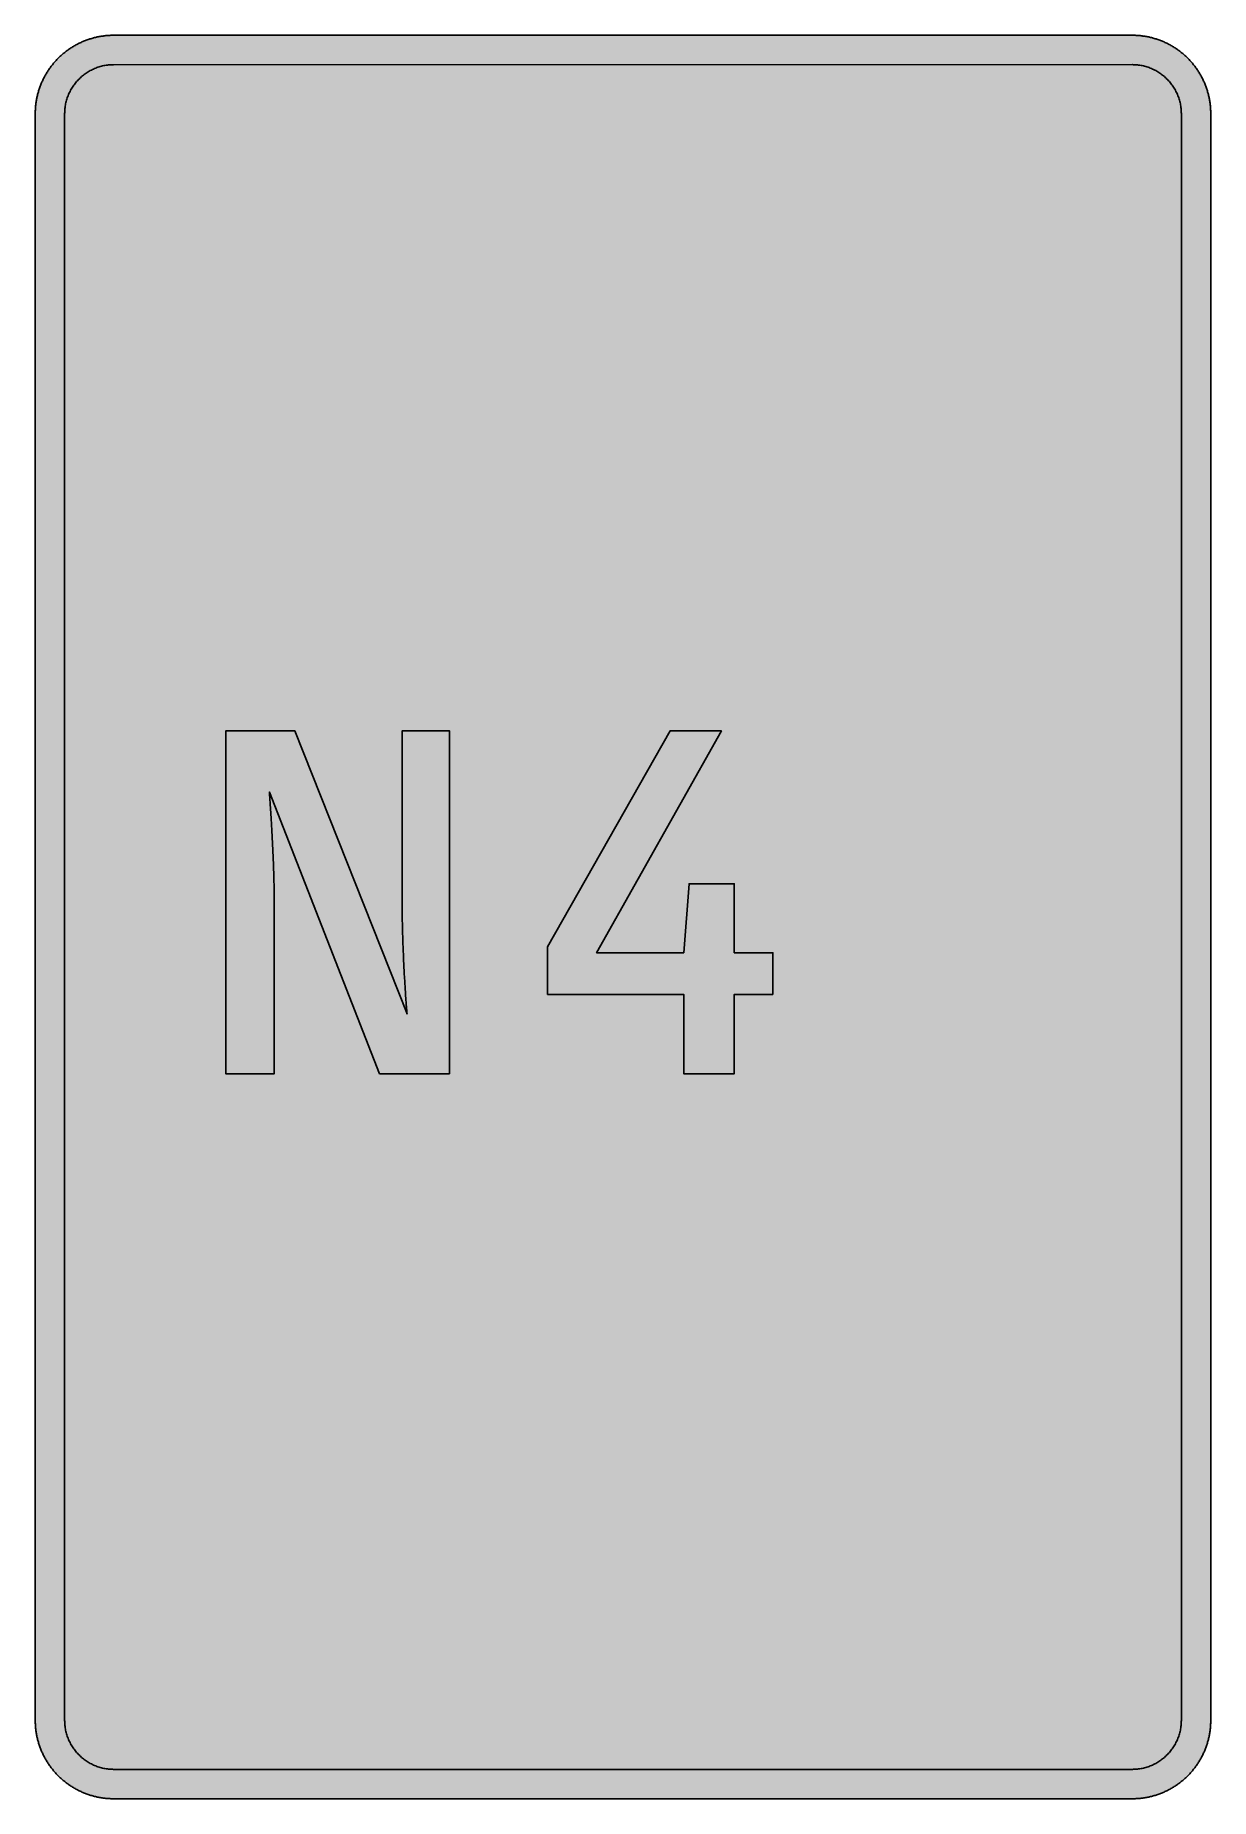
# Model space of a CAD drawing. Header units: millimetres. Extents: x 0 to 212, y 0 to 318.
import ezdxf

# ---------------------------------------------------------------- set-up
doc = ezdxf.new("R2010")
doc.units = ezdxf.units.MM

msp = doc.modelspace()

# ---------------------------------------------------------------- hatches: boundary and pattern name
for color, points in [(254, [(14.1633, 0.0536), (13.9878, 0.0533), (13.8125, 0.0559), (13.6373, 0.061), (13.462, 0.0686), (13.2893, 0.0787), (13.114, 0.0914), (12.9413, 0.1041), (12.7686, 0.1219), (12.5959, 0.1397), (12.4231, 0.16), (12.2504, 0.1829), (12.0777, 0.2057), (11.9075, 0.2337), (11.7373, 0.2616), (11.5672, 0.2921), (11.397, 0.3251), (11.2268, 0.3607), (11.0592, 0.3988), (10.8915, 0.4369), (10.7239, 0.4775), (10.5562, 0.5207), (10.3886, 0.5664), (10.2235, 0.6121), (10.0584, 0.6629), (9.8933, 0.7137), (9.7307, 0.7671), (9.5682, 0.8204), (9.4056, 0.8788), (9.2431, 0.9373), (9.083, 0.9982), (8.923, 1.0617), (8.763, 1.1252), (8.6055, 1.1938), (8.4455, 1.2624), (8.2906, 1.331), (8.1331, 1.4046), (7.9781, 1.4783), (7.8232, 1.5545), (7.6708, 1.6332), (7.5184, 1.7145), (7.366, 1.7958), (7.2161, 1.8796), (7.0663, 1.966), (6.919, 2.0523), (6.7716, 2.1438), (6.6243, 2.2352), (6.4795, 2.3266), (6.3348, 2.4232), (6.19, 2.5197), (6.0477, 2.6187), (5.908, 2.7178), (5.7683, 2.8194), (5.6286, 2.9235), (5.4915, 3.0302), (5.3543, 3.1369), (5.2197, 3.2461), (5.0851, 3.3579), (4.953, 3.4722), (4.8209, 3.5865), (4.6914, 3.7033), (4.5644, 3.8202), (4.4348, 3.9395), (4.3104, 4.0615), (4.1859, 4.1859), (4.0615, 4.3104), (3.9395, 4.4348), (3.8202, 4.5618), (3.7033, 4.6914), (3.5865, 4.8209), (3.4722, 4.953), (3.3579, 5.0851), (3.2487, 5.2197), (3.1369, 5.3543), (3.0302, 5.4915), (2.9235, 5.6286), (2.8194, 5.7683), (2.7178, 5.908), (2.6187, 6.0477), (2.5197, 6.19), (2.4232, 6.3348), (2.3266, 6.477), (2.2352, 6.6243), (2.1438, 6.7691), (2.0523, 6.9164), (1.966, 7.0663), (1.8796, 7.2161), (1.7958, 7.366), (1.7145, 7.5184), (1.6332, 7.6708), (1.5545, 7.8232), (1.4783, 7.9781), (1.4046, 8.1331), (1.331, 8.2906), (1.2598, 8.4455), (1.1913, 8.603), (1.1252, 8.763), (1.0592, 8.923), (0.9982, 9.083), (0.9373, 9.2431), (0.8763, 9.4056), (0.8204, 9.5682), (0.7645, 9.7307), (0.7112, 9.8933), (0.6604, 10.0584), (0.6121, 10.2235), (0.5639, 10.3911), (0.5207, 10.5562), (0.4775, 10.7239), (0.4343, 10.8915), (0.3962, 11.0592), (0.3607, 11.2268), (0.3251, 11.397), (0.2921, 11.5672), (0.2616, 11.7373), (0.2311, 11.9075), (0.2057, 12.0802), (0.1803, 12.2504), (0.1575, 12.4231), (0.1372, 12.5959), (0.1194, 12.7686), (0.1041, 12.9413), (0.0889, 13.1166), (0.0787, 13.2893), (0.0686, 13.4645), (0.061, 13.6373), (0.0559, 13.8125), (0.0508, 13.9878), (0.0508, 14.163), (0.0522, 303.4425), (0.0508, 303.6164), (0.0559, 303.7916), (0.061, 303.9669), (0.0686, 304.1396), (0.0787, 304.3149), (0.0889, 304.4876), (0.1041, 304.6628), (0.1194, 304.8356), (0.1372, 305.0083), (0.1575, 305.181), (0.1803, 305.3537), (0.2057, 305.5239), (0.2311, 305.6966), (0.2616, 305.8668), (0.2921, 306.037), (0.3251, 306.2072), (0.3607, 306.3748), (0.3962, 306.545), (0.4343, 306.7126), (0.4775, 306.8803), (0.5207, 307.0479), (0.5639, 307.213), (0.6121, 307.3781), (0.6604, 307.5432), (0.7112, 307.7083), (0.7645, 307.8734), (0.8204, 308.036), (0.8763, 308.1985), (0.9373, 308.3611), (0.9982, 308.5211), (1.0592, 308.6811), (1.1252, 308.8411), (1.1913, 308.9986), (1.2598, 309.1561), (1.331, 309.3136), (1.4046, 309.4685), (1.4783, 309.626), (1.5545, 309.7784), (1.6332, 309.9333), (1.7145, 310.0857), (1.7958, 310.2356), (1.8796, 310.388), (1.966, 310.5379), (2.0523, 310.6852), (2.1438, 310.8325), (2.2352, 310.9798), (2.3266, 311.1246), (2.4232, 311.2694), (2.5197, 311.4116), (2.6187, 311.5539), (2.7178, 311.6961), (2.8194, 311.8358), (2.9235, 311.9755), (3.0302, 312.1127), (3.1369, 312.2473), (3.2487, 312.3844), (3.3579, 312.5165), (3.4722, 312.6486), (3.5865, 312.7807), (3.7033, 312.9102), (3.8202, 313.0398), (3.9395, 313.1668), (4.0615, 313.2938), (4.1859, 313.4182), (4.3104, 313.5401), (4.4348, 313.6621), (4.5644, 313.784), (4.6914, 313.9008), (4.8209, 314.0177), (4.953, 314.132), (5.0851, 314.2437), (5.2197, 314.3555), (5.3543, 314.4647), (5.4915, 314.5739), (5.6286, 314.6781), (5.7683, 314.7822), (5.908, 314.8838), (6.0477, 314.9854), (6.19, 315.0845), (6.3348, 315.181), (6.4795, 315.275), (6.6243, 315.3689), (6.7716, 315.4604), (6.919, 315.5493), (7.0663, 315.6382), (7.2161, 315.7245), (7.366, 315.8084), (7.5184, 315.8896), (7.6708, 315.9709), (7.8232, 316.0471), (7.9781, 316.1233), (8.1331, 316.1995), (8.2906, 316.2706), (8.4455, 316.3418), (8.6055, 316.4103), (8.763, 316.4789), (8.923, 316.5424), (9.083, 316.6059), (9.2431, 316.6669), (9.4056, 316.7253), (9.5682, 316.7837), (9.7307, 316.8371), (9.8933, 316.8904), (10.0584, 316.9412), (10.2235, 316.992), (10.3886, 317.0377), (10.5562, 317.0834), (10.7239, 317.1266), (10.8915, 317.1673), (11.0592, 317.2079), (11.2268, 317.2435), (11.397, 317.279), (11.5672, 317.312), (11.7373, 317.3425), (11.9075, 317.3705), (12.0777, 317.3984), (12.2504, 317.4213), (12.4231, 317.4441), (12.5959, 317.4644), (12.7686, 317.4822), (12.9413, 317.5), (13.114, 317.5127), (13.2893, 317.5254), (13.462, 317.5356), (13.6373, 317.5432), (13.8125, 317.5483), (13.9878, 317.5508), (14.163, 317.5533), (197.6078, 317.5536), (197.7822, 317.5508), (197.9574, 317.5483), (198.1327, 317.5432), (198.3054, 317.5356), (198.4807, 317.5254), (198.6534, 317.5127), (198.8287, 317.5), (199.0014, 317.4822), (199.1741, 317.4644), (199.3468, 317.4441), (199.5195, 317.4213), (199.6897, 317.3984), (199.8624, 317.3705), (200.0326, 317.3425), (200.2028, 317.312), (200.373, 317.279), (200.5432, 317.2435), (200.7108, 317.2079), (200.8784, 317.1673), (201.0461, 317.1266), (201.2137, 317.0834), (201.3788, 317.0377), (201.5465, 316.992), (201.7116, 316.9412), (201.8767, 316.8904), (202.0392, 316.8371), (202.2018, 316.7837), (202.3643, 316.7253), (202.5269, 316.6669), (202.6869, 316.6059), (202.8469, 316.5424), (203.007, 316.4789), (203.167, 316.4103), (203.3245, 316.3418), (203.4794, 316.2706), (203.6369, 316.1995), (203.7918, 316.1233), (203.9468, 316.0471), (204.0992, 315.9709), (204.2516, 315.8896), (204.404, 315.8084), (204.5538, 315.7245), (204.7037, 315.6382), (204.8535, 315.5493), (205.0009, 315.4604), (205.1456, 315.3689), (205.293, 315.275), (205.4352, 315.181), (205.58, 315.0845), (205.7222, 314.9854), (205.8619, 314.8838), (206.0016, 314.7822), (206.1413, 314.6781), (206.2785, 314.5739), (206.4156, 314.4647), (206.5503, 314.3555), (206.6849, 314.2437), (206.817, 314.132), (206.949, 314.0177), (207.0786, 313.9008), (207.2081, 313.784), (207.3351, 313.6621), (207.4596, 313.5401), (207.584, 313.4182), (207.7085, 313.2938), (207.8304, 313.1668), (207.9498, 313.0398), (208.0666, 312.9102), (208.1835, 312.7807), (208.2978, 312.6486), (208.4121, 312.5165), (208.5238, 312.3844), (208.6331, 312.2473), (208.7397, 312.1127), (208.8464, 311.9755), (208.9506, 311.8358), (209.0522, 311.6961), (209.1512, 311.5539), (209.2503, 311.4116), (209.3468, 311.2694), (209.4433, 311.1246), (209.5348, 310.9798), (209.6262, 310.8325), (209.7176, 310.6852), (209.804, 310.5379), (209.8904, 310.388), (209.9742, 310.2356), (210.0555, 310.0857), (210.1367, 309.9333), (210.2155, 309.7784), (210.2917, 309.626), (210.3653, 309.4685), (210.439, 309.3136), (210.5076, 309.1561), (210.5762, 308.9986), (210.6447, 308.8411), (210.7082, 308.6811), (210.7717, 308.5211), (210.8327, 308.3611), (210.8911, 308.1985), (210.9495, 308.036), (211.0029, 307.8734), (211.0562, 307.7083), (211.107, 307.5432), (211.1578, 307.3781), (211.2035, 307.213), (211.2493, 307.0479), (211.2924, 306.8803), (211.3331, 306.7126), (211.3712, 306.545), (211.4093, 306.3748), (211.4448, 306.2072), (211.4779, 306.037), (211.5083, 305.8668), (211.5363, 305.6966), (211.5642, 305.5239), (211.5871, 305.3537), (211.6099, 305.181), (211.6303, 305.0083), (211.648, 304.8356), (211.6658, 304.6628), (211.6785, 304.4876), (211.6912, 304.3149), (211.7014, 304.1396), (211.709, 303.9669), (211.7141, 303.7916), (211.7166, 303.6164), (211.7166, 303.4411), (211.7189, 14.1647), (211.7166, 13.9878), (211.7141, 13.8125), (211.709, 13.6373), (211.7014, 13.4645), (211.6912, 13.2893), (211.6785, 13.1166), (211.6658, 12.9413), (211.648, 12.7686), (211.6303, 12.5959), (211.6099, 12.4231), (211.5871, 12.2504), (211.5642, 12.0802), (211.5363, 11.9075), (211.5083, 11.7373), (211.4779, 11.5672), (211.4448, 11.397), (211.4093, 11.2268), (211.3712, 11.0592), (211.3331, 10.8915), (211.2924, 10.7239), (211.2493, 10.5562), (211.2035, 10.3911), (211.1578, 10.2235), (211.107, 10.0584), (211.0562, 9.8933), (211.0029, 9.7307), (210.9495, 9.5682), (210.8911, 9.4056), (210.8327, 9.2431), (210.7717, 9.083), (210.7082, 8.923), (210.6447, 8.763), (210.5762, 8.603), (210.5076, 8.4455), (210.439, 8.2906), (210.3653, 8.1331), (210.2917, 7.9781), (210.2155, 7.8232), (210.1367, 7.6708), (210.0555, 7.5184), (209.9742, 7.366), (209.8904, 7.2161), (209.804, 7.0663), (209.7176, 6.9164), (209.6262, 6.7691), (209.5348, 6.6243), (209.4433, 6.477), (209.3468, 6.3348), (209.2503, 6.19), (209.1512, 6.0477), (209.0522, 5.908), (208.9506, 5.7683), (208.8464, 5.6286), (208.7397, 5.4915), (208.6331, 5.3543), (208.5238, 5.2197), (208.4121, 5.0851), (208.2978, 4.953), (208.1835, 4.8209), (208.0666, 4.6914), (207.9498, 4.5618), (207.8304, 4.4348), (207.7085, 4.3104), (207.584, 4.1859), (207.4596, 4.0615), (207.3351, 3.9395), (207.2081, 3.8202), (207.0786, 3.7033), (206.949, 3.5865), (206.817, 3.4722), (206.6849, 3.3579), (206.5503, 3.2461), (206.4156, 3.1369), (206.2785, 3.0302), (206.1413, 2.9235), (206.0016, 2.8194), (205.8619, 2.7178), (205.7222, 2.6187), (205.58, 2.5197), (205.4352, 2.4232), (205.293, 2.3266), (205.1456, 2.2352), (205.0009, 2.1438), (204.8535, 2.0523), (204.7037, 1.966), (204.5538, 1.8796), (204.404, 1.7958), (204.2516, 1.7145), (204.0992, 1.6332), (203.9468, 1.5545), (203.7918, 1.4783), (203.6369, 1.4046), (203.4794, 1.331), (203.3245, 1.2624), (203.167, 1.1938), (203.007, 1.1252), (202.8469, 1.0617), (202.6869, 0.9982), (202.5269, 0.9373), (202.3643, 0.8788), (202.2018, 0.8204), (202.0392, 0.7671), (201.8767, 0.7137), (201.7116, 0.6629), (201.5465, 0.6121), (201.3788, 0.5664), (201.2137, 0.5207), (201.0461, 0.4775), (200.8784, 0.4369), (200.7108, 0.3988), (200.5432, 0.3607), (200.373, 0.3251), (200.2028, 0.2921), (200.0326, 0.2616), (199.8624, 0.2337), (199.6897, 0.2057), (199.5195, 0.1829), (199.3468, 0.16), (199.1741, 0.1397), (199.0014, 0.1219), (198.8287, 0.1041), (198.6534, 0.0914), (198.4807, 0.0787), (198.3054, 0.0686), (198.1327, 0.061), (197.9574, 0.0559), (197.7822, 0.0533), (197.6069, 0.0533)]), (104, [(14.1633, 5.3453), (13.9344, 5.3467), (13.7084, 5.3543), (13.4849, 5.3696), (13.2613, 5.3899), (13.0378, 5.4153), (12.8194, 5.4458), (12.6009, 5.4813), (12.385, 5.522), (12.1717, 5.5702), (11.9583, 5.621), (11.7475, 5.6794), (11.5392, 5.7404), (11.3335, 5.8064), (11.1303, 5.8801), (10.9296, 5.9563), (10.729, 6.0376), (10.5334, 6.1239), (10.3378, 6.2128), (10.1473, 6.3094), (9.9593, 6.4084), (9.7714, 6.5126), (9.5885, 6.6218), (9.4082, 6.7335), (9.2304, 6.8504), (9.0576, 6.9698), (8.8849, 7.0968), (8.7173, 7.2238), (8.5522, 7.3584), (8.3896, 7.4955), (8.2321, 7.6352), (8.0772, 7.78), (7.9273, 7.9273), (7.7775, 8.0772), (7.6352, 8.2321), (7.493, 8.3922), (7.3558, 8.5522), (7.2238, 8.7173), (7.0942, 8.8875), (6.9698, 9.0576), (6.8504, 9.2329), (6.7335, 9.4107), (6.6192, 9.591), (6.5126, 9.7739), (6.4084, 9.9593), (6.3068, 10.1473), (6.2128, 10.3403), (6.1214, 10.5334), (6.035, 10.7315), (5.9538, 10.9296), (5.8776, 11.1303), (5.8064, 11.3335), (5.7404, 11.5418), (5.6769, 11.75), (5.621, 11.9583), (5.5677, 12.1717), (5.522, 12.385), (5.4813, 12.6009), (5.4432, 12.8194), (5.4127, 13.0404), (5.3873, 13.2613), (5.3696, 13.4849), (5.3543, 13.7084), (5.3467, 13.937), (5.3416, 14.163), (5.3439, 303.4425), (5.3467, 303.6697), (5.3543, 303.8958), (5.3696, 304.1193), (5.3873, 304.3428), (5.4127, 304.5638), (5.4432, 304.7848), (5.4813, 305.0032), (5.522, 305.2191), (5.5677, 305.4325), (5.621, 305.6458), (5.6769, 305.8541), (5.7404, 306.0624), (5.8064, 306.2707), (5.8776, 306.4739), (5.9538, 306.6745), (6.035, 306.8726), (6.1214, 307.0708), (6.2128, 307.2638), (6.3068, 307.4568), (6.4084, 307.6448), (6.5126, 307.8302), (6.6192, 308.0131), (6.7335, 308.1934), (6.8504, 308.3712), (6.9698, 308.5465), (7.0942, 308.7167), (7.2238, 308.8869), (7.3558, 309.052), (7.493, 309.212), (7.6352, 309.372), (7.7775, 309.5269), (7.9273, 309.6768), (8.0772, 309.8241), (8.2321, 309.9689), (8.3896, 310.1086), (8.5522, 310.2458), (8.7173, 310.3804), (8.8849, 310.5074), (9.0576, 310.6344), (9.2304, 310.7538), (9.4082, 310.8706), (9.5885, 310.9824), (9.7714, 311.0916), (9.9593, 311.1957), (10.1473, 311.2948), (10.3378, 311.3913), (10.5334, 311.4802), (10.729, 311.5666), (10.9296, 311.6478), (11.1303, 311.7266), (11.3335, 311.7977), (11.5392, 311.8637), (11.7475, 311.9272), (11.9583, 311.9831), (12.1717, 312.0339), (12.385, 312.0822), (12.6009, 312.1228), (12.8194, 312.1584), (13.0378, 312.1889), (13.2613, 312.2143), (13.4849, 312.2346), (13.7084, 312.2498), (13.9344, 312.2574), (14.163, 312.26), (197.6078, 312.262), (197.833, 312.2574), (198.0616, 312.2498), (198.2851, 312.2346), (198.5086, 312.2143), (198.7296, 312.1889), (198.9506, 312.1584), (199.169, 312.1228), (199.3849, 312.0822), (199.5983, 312.0339), (199.8116, 311.9831), (200.0199, 311.9272), (200.2282, 311.8637), (200.4365, 311.7977), (200.6397, 311.7266), (200.8403, 311.6478), (201.0385, 311.5666), (201.2366, 311.4802), (201.4296, 311.3913), (201.6227, 311.2948), (201.8106, 311.1957), (201.996, 311.0916), (202.1789, 310.9824), (202.3593, 310.8706), (202.5371, 310.7538), (202.7123, 310.6344), (202.8825, 310.5074), (203.0527, 310.3804), (203.2178, 310.2458), (203.3778, 310.1086), (203.5378, 309.9689), (203.6928, 309.8241), (203.8426, 309.6768), (203.9899, 309.5269), (204.1347, 309.372), (204.2744, 309.212), (204.4116, 309.052), (204.5462, 308.8869), (204.6732, 308.7167), (204.8002, 308.5465), (204.9196, 308.3712), (205.0364, 308.1934), (205.1482, 308.0131), (205.2574, 307.8302), (205.3615, 307.6448), (205.4606, 307.4568), (205.5571, 307.2638), (205.646, 307.0708), (205.7324, 306.8726), (205.8137, 306.6745), (205.8899, 306.4739), (205.9635, 306.2707), (206.0296, 306.0624), (206.0905, 305.8541), (206.1489, 305.6458), (206.1997, 305.4325), (206.248, 305.2191), (206.2886, 305.0032), (206.3242, 304.7848), (206.3547, 304.5638), (206.3801, 304.3428), (206.4004, 304.1193), (206.4156, 303.8958), (206.4233, 303.6697), (206.4258, 303.4411), (206.4272, 14.1647), (206.4233, 13.937), (206.4156, 13.7084), (206.4004, 13.4849), (206.3801, 13.2613), (206.3547, 13.0404), (206.3242, 12.8194), (206.2886, 12.6009), (206.248, 12.385), (206.1997, 12.1717), (206.1489, 11.9583), (206.0905, 11.75), (206.0296, 11.5418), (205.9635, 11.3335), (205.8899, 11.1303), (205.8137, 10.9296), (205.7324, 10.7315), (205.646, 10.5334), (205.5571, 10.3403), (205.4606, 10.1473), (205.3615, 9.9593), (205.2574, 9.7739), (205.1482, 9.591), (205.0364, 9.4107), (204.9196, 9.2329), (204.8002, 9.0576), (204.6732, 8.8875), (204.5462, 8.7173), (204.4116, 8.5522), (204.2744, 8.3922), (204.1347, 8.2321), (203.9899, 8.0772), (203.8426, 7.9273), (203.6928, 7.78), (203.5378, 7.6352), (203.3778, 7.4955), (203.2178, 7.3584), (203.0527, 7.2238), (202.8825, 7.0968), (202.7123, 6.9698), (202.5371, 6.8504), (202.3593, 6.7335), (202.1789, 6.6218), (201.996, 6.5126), (201.8106, 6.4084), (201.6227, 6.3094), (201.4296, 6.2128), (201.2366, 6.1239), (201.0385, 6.0376), (200.8403, 5.9563), (200.6397, 5.8801), (200.4365, 5.8064), (200.2282, 5.7404), (200.0199, 5.6794), (199.8116, 5.621), (199.5983, 5.5702), (199.3849, 5.522), (199.169, 5.4813), (198.9506, 5.4458), (198.7296, 5.4153), (198.5086, 5.3899), (198.2851, 5.3696), (198.0616, 5.3543), (197.833, 5.3467), (197.6069, 5.3442)]), (254, [(74.6647, 130.5814), (74.6647, 192.3175), (66.1098, 192.3175), (66.1098, 162.0668), (66.1086, 161.5694), (66.1111, 161.0741), (66.1137, 160.5813), (66.1187, 160.0886), (66.1238, 159.5984), (66.1314, 159.1081), (66.1391, 158.6205), (66.1467, 158.1353), (66.1568, 157.6527), (66.167, 157.1727), (66.1772, 156.6977), (66.1899, 156.2227), (66.2026, 155.7528), (66.2178, 155.2854), (66.2305, 154.8206), (66.2457, 154.3634), (66.261, 153.9062), (66.2788, 153.4566), (66.2965, 153.0096), (66.3143, 152.5702), (66.3321, 152.1333), (66.3499, 151.7015), (66.3677, 151.2773), (66.388, 150.8557), (66.4083, 150.4442), (66.4261, 150.0353), (66.4464, 149.6339), (66.4667, 149.2402), (66.487, 148.8542), (66.5074, 148.4732), (66.5277, 148.0998), (66.5505, 147.734), (66.5709, 147.3759), (66.5912, 147.0254), (66.6115, 146.685), (66.6318, 146.3523), (66.6521, 146.0271), (66.6725, 145.7122), (66.6928, 145.4048), (66.7106, 145.1077), (66.7309, 144.8181), (66.7487, 144.5412), (66.769, 144.272), (66.7868, 144.0155), (66.8045, 143.7665), (66.8198, 143.5303), (66.8376, 143.3043), (66.8528, 143.0909), (66.868, 142.8852), (66.8833, 142.6947), (66.896, 142.5143), (66.9087, 142.3467), (66.9214, 142.1892), (66.9315, 142.0444), (66.9442, 141.9149), (66.9519, 141.7955), (66.962, 141.6914), (66.9696, 141.5999), (66.9747, 141.5212), (66.9798, 141.4551), (66.9849, 141.4069), (66.9874, 141.3688), (66.99, 141.3485), (66.99, 141.3408), (46.7953, 192.3175), (34.3599, 192.3175), (34.3599, 130.5814), (43.0911, 130.5814), (43.0911, 160.8321), (43.0886, 161.2468), (43.0886, 161.6659), (43.0835, 162.0876), (43.0809, 162.5143), (43.0733, 162.9435), (43.0682, 163.3728), (43.0606, 163.8071), (43.053, 164.2415), (43.0428, 164.6784), (43.0327, 165.1152), (43.02, 165.5547), (43.0073, 165.9941), (42.9946, 166.4335), (42.9819, 166.8729), (42.9666, 167.3098), (42.9514, 167.7492), (42.9362, 168.1861), (42.9209, 168.6204), (42.9031, 169.0522), (42.8854, 169.484), (42.8676, 169.9133), (42.8498, 170.34), (42.8295, 170.7617), (42.8117, 171.1808), (42.7914, 171.5948), (42.7711, 172.0063), (42.7507, 172.4127), (42.7304, 172.8165), (42.7101, 173.2128), (42.6898, 173.6039), (42.6695, 173.99), (42.6491, 174.3685), (42.6288, 174.7418), (42.6085, 175.1076), (42.5882, 175.4657), (42.5679, 175.8188), (42.5475, 176.1617), (42.5272, 176.497), (42.5069, 176.8246), (42.4866, 177.1421), (42.4688, 177.452), (42.4485, 177.7517), (42.4307, 178.0438), (42.4129, 178.3232), (42.3951, 178.5925), (42.3774, 178.8516), (42.3621, 179.0979), (42.3469, 179.3342), (42.3316, 179.5602), (42.3164, 179.771), (42.3012, 179.9717), (42.2885, 180.1597), (42.2783, 180.3324), (42.2656, 180.4949), (42.2554, 180.6423), (42.2453, 180.7743), (42.2377, 180.8937), (42.23, 180.9979), (42.2224, 181.0868), (42.2173, 181.1579), (42.2123, 181.2163), (42.2097, 181.2595), (42.2097, 181.2823), (42.2072, 181.2925), (62.0529, 130.5814)]), (254, [(132.873, 144.8689), (132.873, 152.3654), (125.9057, 152.3654), (125.9057, 164.8008), (117.7918, 164.8008), (116.8217, 152.3654), (101.123, 152.3654), (123.6126, 192.3175), (114.3522, 192.3175), (92.3036, 153.4238), (92.3036, 144.8689), (116.8217, 144.8689), (116.8217, 130.5814), (125.9057, 130.5814), (125.9057, 144.8689)])]:
    msp.add_hatch(color=color).paths.add_polyline_path(points)
h = msp.add_hatch(color=254)
edge = h.paths.add_edge_path()
edge.add_line((143.5446, 130.5814), (155.4508, 130.5814))
edge.add_line((155.4508, 130.5814), (155.8544, 130.9268))
edge.add_line((155.8544, 130.9268), (156.2659, 131.285))
edge.add_line((156.2659, 131.285), (156.6824, 131.6507))
edge.add_line((156.6824, 131.6507), (157.1066, 132.0241))
edge.add_line((157.1066, 132.0241), (157.5359, 132.4077))
edge.add_line((157.5359, 132.4077), (157.9677, 132.7988))
edge.add_line((157.9677, 132.7988), (158.4071, 133.1976))
edge.add_line((158.4071, 133.1976), (158.8491, 133.6091))
edge.add_line((158.8491, 133.6091), (159.2961, 134.0256))
edge.add_line((159.2961, 134.0256), (159.7457, 134.4524))
edge.add_line((159.7457, 134.4524), (160.1978, 134.8867))
edge.add_line((160.1978, 134.8867), (160.6525, 135.3312))
edge.add_line((160.6525, 135.3312), (161.1097, 135.7833))
edge.add_line((161.1097, 135.7833), (161.5694, 136.2456))
edge.add_line((161.5694, 136.2456), (162.0291, 136.713))
edge.add_line((162.0291, 136.713), (162.4889, 137.193))
edge.add_line((162.4889, 137.193), (162.9512, 137.6782))
edge.add_line((162.9512, 137.6782), (163.4134, 138.1735))
edge.add_line((163.4134, 138.1735), (163.8732, 138.6764))
edge.add_line((163.8732, 138.6764), (164.3329, 139.1869))
edge.add_line((164.3329, 139.1869), (164.7927, 139.7076))
edge.add_line((164.7927, 139.7076), (165.2499, 140.2359))
edge.add_line((165.2499, 140.2359), (165.7045, 140.7719))
edge.add_line((165.7045, 140.7719), (166.1566, 141.318))
edge.add_line((166.1566, 141.318), (166.6062, 141.8717))
edge.add_line((166.6062, 141.8717), (167.0533, 142.4305))
edge.add_line((167.0533, 142.4305), (167.4952, 143.002))
edge.add_line((167.4952, 143.002), (167.9346, 143.5786))
edge.add_line((167.9346, 143.5786), (168.369, 144.1653))
edge.add_line((168.369, 144.1653), (168.7982, 144.7571))
edge.add_line((168.7982, 144.7571), (169.2199, 145.3591))
edge.add_line((169.2199, 145.3591), (169.639, 145.9713))
edge.add_line((169.639, 145.9713), (170.0479, 146.5885))
edge.add_line((170.0479, 146.5885), (170.4543, 147.2133))
edge.add_line((170.4543, 147.2133), (170.8506, 147.8483))
edge.add_line((170.8506, 147.8483), (171.2417, 148.4884))
edge.add_line((171.2417, 148.4884), (171.6227, 149.1386))
edge.add_line((171.6227, 149.1386), (171.9961, 149.7965))
edge.add_line((171.9961, 149.7965), (172.3619, 150.462))
edge.add_line((172.3619, 150.462), (172.7175, 151.1351))
edge.add_line((172.7175, 151.1351), (173.0629, 151.8158))
edge.add_line((173.0629, 151.8158), (173.3982, 152.5041))
edge.add_line((173.3982, 152.5041), (173.7258, 153.2026))
edge.add_line((173.7258, 153.2026), (174.0408, 153.9062))
edge.add_line((174.0408, 153.9062), (174.3431, 154.6174))
edge.add_line((174.3431, 154.6174), (174.6352, 155.3362))
edge.add_line((174.6352, 155.3362), (174.9146, 156.0652))
edge.add_line((174.9146, 156.0652), (175.1813, 156.7993))
edge.add_line((175.1813, 156.7993), (175.4353, 157.541))
edge.add_line((175.4353, 157.541), (175.6766, 158.2903))
edge.add_line((175.6766, 158.2903), (175.9026, 159.0472))
edge.add_line((175.9026, 159.0472), (176.116, 159.8117))
edge.add_line((176.116, 159.8117), (176.3141, 160.5839))
edge.add_line((176.3141, 160.5839), (176.497, 161.3637))
edge.add_line((176.497, 161.3637), (176.6646, 162.1511))
edge.add_line((176.6646, 162.1511), (176.817, 162.9461))
edge.add_line((176.817, 162.9461), (176.9516, 163.7462))
edge.add_line((176.9516, 163.7462), (177.071, 164.5564))
edge.add_line((177.071, 164.5564), (177.1726, 165.3718))
edge.add_line((177.1726, 165.3718), (177.2564, 166.1973))
edge.add_line((177.2564, 166.1973), (177.3225, 167.0279))
edge.add_line((177.3225, 167.0279), (177.3707, 167.8661))
edge.add_line((177.3707, 167.8661), (177.4012, 168.7093))
edge.add_line((177.4012, 168.7093), (177.4088, 169.5628))
edge.add_line((177.4088, 169.5628), (177.4063, 170.3197))
edge.add_line((177.4063, 170.3197), (177.3911, 171.0665))
edge.add_line((177.3911, 171.0665), (177.3657, 171.798))
edge.add_line((177.3657, 171.798), (177.3326, 172.5168))
edge.add_line((177.3326, 172.5168), (177.2869, 173.2229))
edge.add_line((177.2869, 173.2229), (177.2336, 173.9163))
edge.add_line((177.2336, 173.9163), (177.1701, 174.5945))
edge.add_line((177.1701, 174.5945), (177.0964, 175.2625))
edge.add_line((177.0964, 175.2625), (177.0151, 175.9153))
edge.add_line((177.0151, 175.9153), (176.9212, 176.5579))
edge.add_line((176.9212, 176.5579), (176.8196, 177.1853))
edge.add_line((176.8196, 177.1853), (176.7078, 177.8025))
edge.add_line((176.7078, 177.8025), (176.5859, 178.4045))
edge.add_line((176.5859, 178.4045), (176.4563, 178.9963))
edge.add_line((176.4563, 178.9963), (176.3141, 179.5729))
edge.add_line((176.3141, 179.5729), (176.1642, 180.1393))
edge.add_line((176.1642, 180.1393), (176.0042, 180.6905))
edge.add_line((176.0042, 180.6905), (175.834, 181.2315))
edge.add_line((175.834, 181.2315), (175.6562, 181.7599))
edge.add_line((175.6562, 181.7599), (175.4683, 182.2729))
edge.add_line((175.4683, 182.2729), (175.2702, 182.7759))
edge.add_line((175.2702, 182.7759), (175.0619, 183.2661))
edge.add_line((175.0619, 183.2661), (174.846, 183.7461))
edge.add_line((174.846, 183.7461), (174.6199, 184.211))
edge.add_line((174.6199, 184.211), (174.3837, 184.6631))
edge.add_line((174.3837, 184.6631), (174.1399, 185.105))
edge.add_line((174.1399, 185.105), (173.8833, 185.5343))
edge.add_line((173.8833, 185.5343), (173.6192, 185.9509))
edge.add_line((173.6192, 185.9509), (173.3474, 186.3573))
edge.add_line((173.3474, 186.3573), (173.0654, 186.7484))
edge.add_line((173.0654, 186.7484), (172.7733, 187.1294))
edge.add_line((172.7733, 187.1294), (172.4711, 187.4977))
edge.add_line((172.4711, 187.4977), (172.1612, 187.8559))
edge.add_line((172.1612, 187.8559), (171.8412, 188.2013))
edge.add_line((171.8412, 188.2013), (171.511, 188.534))
edge.add_line((171.511, 188.534), (171.1731, 188.8541))
edge.add_line((171.1731, 188.8541), (170.8252, 189.164))
edge.add_line((170.8252, 189.164), (170.4696, 189.4611))
edge.add_line((170.4696, 189.4611), (170.1038, 189.7482))
edge.add_line((170.1038, 189.7482), (169.7279, 190.0225))
edge.add_line((169.7279, 190.0225), (169.3418, 190.2841))
edge.add_line((169.3418, 190.2841), (168.9506, 190.5356))
edge.add_line((168.9506, 190.5356), (168.5468, 190.7743))
edge.add_line((168.5468, 190.7743), (168.1353, 191.0029))
edge.add_line((168.1353, 191.0029), (167.7137, 191.2188))
edge.add_line((167.7137, 191.2188), (167.2844, 191.4246))
edge.add_line((167.2844, 191.4246), (166.845, 191.6176))
edge.add_line((166.845, 191.6176), (166.3979, 191.8005))
edge.add_line((166.3979, 191.8005), (165.9407, 191.9707))
edge.add_line((165.9407, 191.9707), (165.4734, 192.1307))
edge.add_line((165.4734, 192.1307), (164.9984, 192.278))
edge.add_line((164.9984, 192.278), (164.5133, 192.4152))
edge.add_line((164.5133, 192.4152), (164.0205, 192.5422))
edge.add_line((164.0205, 192.5422), (163.5176, 192.6565))
edge.add_line((163.5176, 192.6565), (163.007, 192.7581))
edge.add_line((163.007, 192.7581), (162.4863, 192.852))
edge.add_line((162.4863, 192.852), (161.958, 192.9333))
edge.add_line((161.958, 192.9333), (161.4195, 193.0044))
edge.add_line((161.4195, 193.0044), (160.8734, 193.0629))
edge.add_line((160.8734, 193.0629), (160.3172, 193.1111))
edge.add_line((160.3172, 193.1111), (159.7533, 193.1492))
edge.add_line((159.7533, 193.1492), (159.1793, 193.1772))
edge.add_line((159.1793, 193.1772), (158.5976, 193.1924))
edge.add_line((158.5976, 193.1924), (158.0083, 193.1975))
edge.add_line((158.0083, 193.1975), (157.5359, 193.1949))
edge.add_line((157.5359, 193.1949), (157.0685, 193.1822))
edge.add_line((157.0685, 193.1822), (156.6037, 193.1594))
edge.add_line((156.6037, 193.1594), (156.1414, 193.1314))
edge.add_line((156.1414, 193.1314), (155.6791, 193.0933))
edge.add_line((155.6791, 193.0933), (155.2219, 193.0451))
edge.add_line((155.2219, 193.0451), (154.7673, 192.9917))
edge.add_line((154.7673, 192.9917), (154.3177, 192.9257))
edge.add_line((154.3177, 192.9257), (153.8707, 192.852))
edge.add_line((153.8707, 192.852), (153.4262, 192.7708))
edge.add_line((153.4262, 192.7708), (152.9842, 192.6793))
edge.add_line((152.9842, 192.6793), (152.5473, 192.5777))
edge.add_line((152.5473, 192.5777), (152.1155, 192.4685))
edge.add_line((152.1155, 192.4685), (151.6863, 192.3491))
edge.add_line((151.6863, 192.3491), (151.2646, 192.2196))
edge.add_line((151.2646, 192.2196), (150.843, 192.0799))
edge.add_line((150.843, 192.0799), (150.429, 191.9326))
edge.add_line((150.429, 191.9326), (150.02, 191.7751))
edge.add_line((150.02, 191.7751), (149.6162, 191.6074))
edge.add_line((149.6162, 191.6074), (149.2148, 191.4296))
edge.add_line((149.2148, 191.4296), (148.8211, 191.2417))
edge.add_line((148.8211, 191.2417), (148.4325, 191.0436))
edge.add_line((148.4325, 191.0436), (148.049, 190.8353))
edge.add_line((148.049, 190.8353), (147.6731, 190.6168))
edge.add_line((147.6731, 190.6168), (147.3022, 190.3882))
edge.add_line((147.3022, 190.3882), (146.9365, 190.1495))
edge.add_line((146.9365, 190.1495), (146.5783, 189.9006))
edge.add_line((146.5783, 189.9006), (146.2278, 189.6389))
edge.add_line((146.2278, 189.6389), (145.8824, 189.3697))
edge.add_line((145.8824, 189.3697), (145.5445, 189.0878))
edge.add_line((145.5445, 189.0878), (145.2118, 188.7931))
edge.add_line((145.2118, 188.7931), (144.8892, 188.4909))
edge.add_line((144.8892, 188.4909), (144.5717, 188.1759))
edge.add_line((144.5717, 188.1759), (144.2618, 187.8508))
edge.add_line((144.2618, 187.8508), (143.9621, 187.513))
edge.add_line((143.9621, 187.513), (143.6675, 187.165))
edge.add_line((143.6675, 187.165), (143.383, 186.8068))
edge.add_line((143.383, 186.8068), (143.1036, 186.4335))
edge.add_line((143.1036, 186.4335), (142.8344, 186.0525))
edge.add_line((142.8344, 186.0525), (142.5753, 185.6588))
edge.add_line((142.5753, 185.6588), (142.3238, 185.2524))
edge.add_line((142.3238, 185.2524), (142.08, 184.8333))
edge.add_line((142.08, 184.8333), (141.8463, 184.404))
edge.add_line((141.8463, 184.404), (141.6202, 183.962))
edge.add_line((141.6202, 183.962), (141.4069, 183.5074))
edge.add_line((141.4069, 183.5074), (141.2011, 183.0426))
edge.add_line((141.2011, 183.0426), (141.003, 182.565))
edge.add_line((141.003, 182.565), (140.8176, 182.0723))
edge.add_line((140.8176, 182.0723), (140.6423, 181.5694))
edge.add_line((140.6423, 181.5694), (140.4747, 181.0537))
edge.add_line((140.4747, 181.0537), (140.3198, 180.5254))
edge.add_line((140.3198, 180.5254), (140.175, 179.9844))
edge.add_line((140.175, 179.9844), (140.0404, 179.4307))
edge.add_line((140.0404, 179.4307), (139.9159, 178.8643))
edge.add_line((139.9159, 178.8643), (139.8016, 178.2851))
edge.add_line((139.8016, 178.2851), (139.7, 177.6933))
edge.add_line((139.7, 177.6933), (139.6111, 177.0863))
edge.add_line((139.6111, 177.0863), (139.5324, 176.469))
edge.add_line((139.5324, 176.469), (139.4638, 175.8366))
edge.add_line((139.4638, 175.8366), (139.4104, 175.1914))
edge.add_line((139.4104, 175.1914), (139.3673, 174.531))
edge.add_line((139.3673, 174.531), (139.3342, 173.8579))
edge.add_line((139.3342, 173.8579), (139.3165, 173.1721))
edge.add_line((139.3165, 173.1721), (139.3088, 172.4736))
edge.add_line((139.3088, 172.4736), (139.3165, 171.8742))
edge.add_line((139.3165, 171.8742), (139.3342, 171.2849))
edge.add_line((139.3342, 171.2849), (139.3622, 170.7058))
edge.add_line((139.3622, 170.7058), (139.4054, 170.1343))
edge.add_line((139.4054, 170.1343), (139.4562, 169.5729))
edge.add_line((139.4562, 169.5729), (139.5197, 169.0218))
edge.add_line((139.5197, 169.0218), (139.5933, 168.4807))
edge.add_line((139.5933, 168.4807), (139.6797, 167.9499))
edge.add_line((139.6797, 167.9499), (139.7762, 167.4266))
edge.add_line((139.7762, 167.4266), (139.8803, 166.9136))
edge.add_line((139.8803, 166.9136), (139.9972, 166.4106))
edge.add_line((139.9972, 166.4106), (140.1242, 165.9179))
edge.add_line((140.1242, 165.9179), (140.2613, 165.4327))
edge.add_line((140.2613, 165.4327), (140.4061, 164.9578))
edge.add_line((140.4061, 164.9578), (140.5611, 164.4929))
edge.add_line((140.5611, 164.4929), (140.7262, 164.0357))
edge.add_line((140.7262, 164.0357), (140.9014, 163.5887))
edge.add_line((140.9014, 163.5887), (141.0843, 163.1518))
edge.add_line((141.0843, 163.1518), (141.2748, 162.7251))
edge.add_line((141.2748, 162.7251), (141.4755, 162.3085))
edge.add_line((141.4755, 162.3085), (141.6863, 161.8996))
edge.add_line((141.6863, 161.8996), (141.9022, 161.5008))
edge.add_line((141.9022, 161.5008), (142.1282, 161.1097))
edge.add_line((142.1282, 161.1097), (142.3619, 160.7312))
edge.add_line((142.3619, 160.7312), (142.6032, 160.3604))
edge.add_line((142.6032, 160.3604), (142.8496, 159.9997))
edge.add_line((142.8496, 159.9997), (143.1061, 159.6466))
edge.add_line((143.1061, 159.6466), (143.3703, 159.3063))
edge.add_line((143.3703, 159.3063), (143.6395, 158.9735))
edge.add_line((143.6395, 158.9735), (143.9164, 158.6484))
edge.add_line((143.9164, 158.6484), (144.2009, 158.336))
edge.add_line((144.2009, 158.336), (144.4904, 158.0312))
edge.add_line((144.4904, 158.0312), (144.7876, 157.7365))
edge.add_line((144.7876, 157.7365), (145.0899, 157.4495))
edge.add_line((145.0899, 157.4495), (145.3998, 157.1727))
edge.add_line((145.3998, 157.1727), (145.7147, 156.906))
edge.add_line((145.7147, 156.906), (146.0348, 156.6494))
edge.add_line((146.0348, 156.6494), (146.3599, 156.403))
edge.add_line((146.3599, 156.403), (146.6901, 156.1643))
edge.add_line((146.6901, 156.1643), (147.0279, 155.9331))
edge.add_line((147.0279, 155.9331), (147.3683, 155.7147))
edge.add_line((147.3683, 155.7147), (147.7137, 155.5039))
edge.add_line((147.7137, 155.5039), (148.0642, 155.3032))
edge.add_line((148.0642, 155.3032), (148.4173, 155.1127))
edge.add_line((148.4173, 155.1127), (148.778, 154.9298))
edge.add_line((148.778, 154.9298), (149.1386, 154.7571))
edge.add_line((149.1386, 154.7571), (149.5069, 154.5946))
edge.add_line((149.5069, 154.5946), (149.8778, 154.4396))
edge.add_line((149.8778, 154.4396), (150.2512, 154.2948))
edge.add_line((150.2512, 154.2948), (150.6271, 154.1602))
edge.add_line((150.6271, 154.1602), (151.0081, 154.0332))
edge.add_line((151.0081, 154.0332), (151.3916, 153.9164))
edge.add_line((151.3916, 153.9164), (151.7777, 153.8097))
edge.add_line((151.7777, 153.8097), (152.1663, 153.7106))
edge.add_line((152.1663, 153.7106), (152.5575, 153.6243))
edge.add_line((152.5575, 153.6243), (152.9486, 153.543))
edge.add_line((152.9486, 153.543), (153.3449, 153.4744))
edge.add_line((153.3449, 153.4744), (153.7411, 153.4135))
edge.add_line((153.7411, 153.4135), (154.1424, 153.3627))
edge.add_line((154.1424, 153.3627), (154.5412, 153.3195))
edge.add_line((154.5412, 153.3195), (154.9425, 153.289))
edge.add_line((154.9425, 153.289), (155.3464, 153.2636))
edge.add_line((155.3464, 153.2636), (155.7503, 153.2509))
edge.add_line((155.7503, 153.2509), (156.1541, 153.2458))
edge.add_line((156.1541, 153.2458), (156.337, 153.2458))
edge.add_line((156.337, 153.2458), (156.5173, 153.2509))
edge.add_line((156.5173, 153.2509), (156.6951, 153.256))
edge.add_line((156.6951, 153.256), (156.8729, 153.2611))
edge.add_line((156.8729, 153.2611), (157.0482, 153.2712))
edge.add_line((157.0482, 153.2712), (157.2235, 153.2814))
edge.add_line((157.2235, 153.2814), (157.3962, 153.2915))
edge.add_line((157.3962, 153.2915), (157.5689, 153.3068))
edge.add_line((157.5689, 153.3068), (157.7416, 153.322))
edge.add_line((157.7416, 153.322), (157.9118, 153.3398))
edge.add_line((157.9118, 153.3398), (158.0794, 153.3601))
edge.add_line((158.0794, 153.3601), (158.2471, 153.3804))
edge.add_line((158.2471, 153.3804), (158.4147, 153.4033))
edge.add_line((158.4147, 153.4033), (158.5798, 153.4287))
edge.add_line((158.5798, 153.4287), (158.7424, 153.4541))
edge.add_line((158.7424, 153.4541), (158.9049, 153.482))
edge.add_line((158.9049, 153.482), (159.0675, 153.5125))
edge.add_line((159.0675, 153.5125), (159.2275, 153.5455))
edge.add_line((159.2275, 153.5455), (159.3875, 153.5786))
edge.add_line((159.3875, 153.5786), (159.545, 153.6116))
edge.add_line((159.545, 153.6116), (159.7025, 153.6497))
edge.add_line((159.7025, 153.6497), (159.8574, 153.6852))
edge.add_line((159.8574, 153.6852), (160.0124, 153.7259))
edge.add_line((160.0124, 153.7259), (160.1673, 153.7665))
edge.add_line((160.1673, 153.7665), (160.3197, 153.8097))
edge.add_line((160.3197, 153.8097), (160.4721, 153.8529))
edge.add_line((160.4721, 153.8529), (160.622, 153.8986))
edge.add_line((160.622, 153.8986), (160.7718, 153.9469))
edge.add_line((160.7718, 153.9469), (160.9192, 153.9951))
edge.add_line((160.9192, 153.9951), (161.0665, 154.0459))
edge.add_line((161.0665, 154.0459), (161.2138, 154.0967))
edge.add_line((161.2138, 154.0967), (161.3586, 154.1501))
edge.add_line((161.3586, 154.1501), (161.5034, 154.2034))
edge.add_line((161.5034, 154.2034), (161.6456, 154.2593))
edge.add_line((161.6456, 154.2593), (161.7878, 154.3177))
edge.add_line((161.7878, 154.3177), (161.9301, 154.3761))
edge.add_line((161.9301, 154.3761), (162.0698, 154.4371))
edge.add_line((162.0698, 154.4371), (162.2095, 154.498))
edge.add_line((162.2095, 154.498), (162.3466, 154.559))
edge.add_line((162.3466, 154.559), (162.4838, 154.625))
edge.add_line((162.4838, 154.625), (162.621, 154.6885))
edge.add_line((162.621, 154.6885), (162.7556, 154.7571))
edge.add_line((162.7556, 154.7571), (162.8902, 154.8232))
edge.add_line((162.8902, 154.8232), (163.0223, 154.8917))
edge.add_line((163.0223, 154.8917), (163.1544, 154.9629))
edge.add_line((163.1544, 154.9629), (163.2864, 155.034))
edge.add_line((163.2864, 155.034), (163.4185, 155.1076))
edge.add_line((163.4185, 155.1076), (163.5481, 155.1813))
edge.add_line((163.5481, 155.1813), (163.6751, 155.255))
edge.add_line((163.6751, 155.255), (163.8046, 155.3312))
edge.add_line((163.8046, 155.3312), (163.9316, 155.4099))
edge.add_line((163.9316, 155.4099), (164.0561, 155.4886))
edge.add_line((164.0561, 155.4886), (164.1805, 155.5674))
edge.add_line((164.1805, 155.5674), (164.305, 155.6487))
edge.add_line((164.305, 155.6487), (164.4294, 155.7299))
edge.add_line((164.4294, 155.7299), (164.5514, 155.8112))
edge.add_line((164.5514, 155.8112), (164.6733, 155.895))
edge.add_line((164.6733, 155.895), (164.7952, 155.9814))
edge.add_line((164.7952, 155.9814), (164.9146, 156.0652))
edge.add_line((164.9146, 156.0652), (165.034, 156.1541))
edge.add_line((165.034, 156.1541), (165.1533, 156.2405))
edge.add_line((165.1533, 156.2405), (165.2702, 156.3294))
edge.add_line((165.2702, 156.3294), (165.387, 156.4183))
edge.add_line((165.387, 156.4183), (165.5039, 156.5097))
edge.add_line((165.5039, 156.5097), (165.2651, 155.9814))
edge.add_line((165.2651, 155.9814), (165.0162, 155.4582))
edge.add_line((165.0162, 155.4582), (164.7596, 154.94))
edge.add_line((164.7596, 154.94), (164.498, 154.4244))
edge.add_line((164.498, 154.4244), (164.2262, 153.9113))
edge.add_line((164.2262, 153.9113), (163.9494, 153.4033))
edge.add_line((163.9494, 153.4033), (163.6649, 152.9004))
edge.add_line((163.6649, 152.9004), (163.3728, 152.4))
edge.add_line((163.3728, 152.4), (163.0756, 151.9047))
edge.add_line((163.0756, 151.9047), (162.7734, 151.4119))
edge.add_line((162.7734, 151.4119), (162.4635, 150.9217))
edge.add_line((162.4635, 150.9217), (162.146, 150.4391))
edge.add_line((162.146, 150.4391), (161.8259, 149.9565))
edge.add_line((161.8259, 149.9565), (161.5008, 149.4815))
edge.add_line((161.5008, 149.4815), (161.1681, 149.0066))
edge.add_line((161.1681, 149.0066), (160.8328, 148.5392))
edge.add_line((160.8328, 148.5392), (160.4924, 148.0744))
edge.add_line((160.4924, 148.0744), (160.147, 147.6121))
edge.add_line((160.147, 147.6121), (159.7965, 147.1549))
edge.add_line((159.7965, 147.1549), (159.4434, 146.7002))
edge.add_line((159.4434, 146.7002), (159.0878, 146.2507))
edge.add_line((159.0878, 146.2507), (158.7271, 145.8062))
edge.add_line((158.7271, 145.8062), (158.3639, 145.3642))
edge.add_line((158.3639, 145.3642), (157.9982, 144.9248))
edge.add_line((157.9982, 144.9248), (157.6273, 144.4904))
edge.add_line((157.6273, 144.4904), (157.2565, 144.0612))
edge.add_line((157.2565, 144.0612), (156.8831, 143.6345))
edge.add_line((156.8831, 143.6345), (156.5072, 143.2128))
edge.add_line((156.5072, 143.2128), (156.1287, 142.7937))
edge.add_line((156.1287, 142.7937), (155.7503, 142.3772))
edge.add_line((155.7503, 142.3772), (155.3693, 141.9682))
edge.add_line((155.3693, 141.9682), (154.9857, 141.5593))
edge.add_line((154.9857, 141.5593), (154.6047, 141.158))
edge.add_line((154.6047, 141.158), (154.2212, 140.7566))
edge.add_line((154.2212, 140.7566), (153.8351, 140.3629))
edge.add_line((153.8351, 140.3629), (153.4516, 139.9718))
edge.add_line((153.4516, 139.9718), (153.068, 139.5832))
edge.add_line((153.068, 139.5832), (152.6845, 139.1996))
edge.add_line((152.6845, 139.1996), (152.3009, 138.8186))
edge.add_line((152.3009, 138.8186), (151.9174, 138.4427))
edge.add_line((151.9174, 138.4427), (151.5364, 138.0719))
edge.add_line((151.5364, 138.0719), (151.1554, 137.7036))
edge.add_line((151.1554, 137.7036), (150.7769, 137.3378))
edge.add_line((150.7769, 137.3378), (150.3985, 136.9771))
edge.add_line((150.3985, 136.9771), (150.0226, 136.6215))
edge.add_line((150.0226, 136.6215), (149.6492, 136.2685))
edge.add_line((149.6492, 136.2685), (149.2783, 135.9179))
edge.add_line((149.2783, 135.9179), (148.91, 135.575))
edge.add_line((148.91, 135.575), (148.5443, 135.2321))
edge.add_line((148.5443, 135.2321), (148.1811, 134.8969))
edge.add_line((148.1811, 134.8969), (147.8204, 134.5616))
edge.add_line((147.8204, 134.5616), (147.4648, 134.2314))
edge.add_line((147.4648, 134.2314), (147.1117, 133.9063))
edge.add_line((147.1117, 133.9063), (146.7637, 133.5862))
edge.add_line((146.7637, 133.5862), (146.4183, 133.2662))
edge.add_line((146.4183, 133.2662), (146.0779, 132.9538))
edge.add_line((146.0779, 132.9538), (145.7427, 132.6439))
edge.add_line((145.7427, 132.6439), (145.4125, 132.3365))
edge.add_line((145.4125, 132.3365), (145.0873, 132.0343))
edge.add_line((145.0873, 132.0343), (144.7673, 131.7346))
edge.add_line((144.7673, 131.7346), (144.4523, 131.4399))
edge.add_line((144.4523, 131.4399), (144.1425, 131.1504))
edge.add_line((144.1425, 131.1504), (143.8402, 130.8633))
edge.add_line((143.8402, 130.8633), (143.543, 130.5789))
edge = h.paths.add_edge_path(flags=16)
edge.add_line((158.6258, 160.5675), (158.3639, 160.5686))
edge.add_line((158.3639, 160.5686), (158.1048, 160.5737))
edge.add_line((158.1048, 160.5737), (157.8483, 160.5839))
edge.add_line((157.8483, 160.5839), (157.5892, 160.5966))
edge.add_line((157.5892, 160.5966), (157.3352, 160.6144))
edge.add_line((157.3352, 160.6144), (157.0787, 160.6347))
edge.add_line((157.0787, 160.6347), (156.8272, 160.6601))
edge.add_line((156.8272, 160.6601), (156.5758, 160.6906))
edge.add_line((156.5758, 160.6906), (156.3243, 160.7261))
edge.add_line((156.3243, 160.7261), (156.0754, 160.7642))
edge.add_line((156.0754, 160.7642), (155.829, 160.8099))
edge.add_line((155.829, 160.8099), (155.5852, 160.8582))
edge.add_line((155.5852, 160.8582), (155.3413, 160.9115))
edge.add_line((155.3413, 160.9115), (155.1026, 160.97))
edge.add_line((155.1026, 160.97), (154.8638, 161.0335))
edge.add_line((154.8638, 161.0335), (154.6276, 161.1046))
edge.add_line((154.6276, 161.1046), (154.3939, 161.1782))
edge.add_line((154.3939, 161.1782), (154.1628, 161.257))
edge.add_line((154.1628, 161.257), (153.9342, 161.3433))
edge.add_line((153.9342, 161.3433), (153.7081, 161.4348))
edge.add_line((153.7081, 161.4348), (153.4846, 161.5313))
edge.add_line((153.4846, 161.5313), (153.2661, 161.6354))
edge.add_line((153.2661, 161.6354), (153.0477, 161.7447))
edge.add_line((153.0477, 161.7447), (152.8343, 161.859))
edge.add_line((152.8343, 161.859), (152.6235, 161.9809))
edge.add_line((152.6235, 161.9809), (152.4152, 162.1079))
edge.add_line((152.4152, 162.1079), (152.212, 162.2425))
edge.add_line((152.212, 162.2425), (152.0114, 162.3822))
edge.add_line((152.0114, 162.3822), (151.8158, 162.5295))
edge.add_line((151.8158, 162.5295), (151.6228, 162.6845))
edge.add_line((151.6228, 162.6845), (151.4348, 162.8445))
edge.add_line((151.4348, 162.8445), (151.2494, 163.0147))
edge.add_line((151.2494, 163.0147), (151.069, 163.1899))
edge.add_line((151.069, 163.1899), (150.8912, 163.3703))
edge.add_line((150.8912, 163.3703), (150.7185, 163.5608))
edge.add_line((150.7185, 163.5608), (150.5509, 163.7589))
edge.add_line((150.5509, 163.7589), (150.3883, 163.9621))
edge.add_line((150.3883, 163.9621), (150.2283, 164.1754))
edge.add_line((150.2283, 164.1754), (150.0734, 164.3939))
edge.add_line((150.0734, 164.3939), (149.926, 164.6225))
edge.add_line((149.926, 164.6225), (149.7813, 164.8587))
edge.add_line((149.7813, 164.8587), (149.6416, 165.1025))
edge.add_line((149.6416, 165.1025), (149.5069, 165.354))
edge.add_line((149.5069, 165.354), (149.3774, 165.6156))
edge.add_line((149.3774, 165.6156), (149.2529, 165.8849))
edge.add_line((149.2529, 165.8849), (149.1336, 166.1617))
edge.add_line((149.1336, 166.1617), (149.0218, 166.4487))
edge.add_line((149.0218, 166.4487), (148.9126, 166.7434))
edge.add_line((148.9126, 166.7434), (148.811, 167.0456))
edge.add_line((148.811, 167.0456), (148.717, 167.3581))
edge.add_line((148.717, 167.3581), (148.6256, 167.6806))
edge.add_line((148.6256, 167.6806), (148.5417, 168.0108))
edge.add_line((148.5417, 168.0108), (148.463, 168.3512))
edge.add_line((148.463, 168.3512), (148.3919, 168.7017))
edge.add_line((148.3919, 168.7017), (148.3258, 169.0599))
edge.add_line((148.3258, 169.0599), (148.2674, 169.4282))
edge.add_line((148.2674, 169.4282), (148.2166, 169.8066))
edge.add_line((148.2166, 169.8066), (148.1709, 170.1952))
edge.add_line((148.1709, 170.1952), (148.1303, 170.594))
edge.add_line((148.1303, 170.594), (148.0998, 171.0004))
edge.add_line((148.0998, 171.0004), (148.0744, 171.4195))
edge.add_line((148.0744, 171.4195), (148.0566, 171.8488))
edge.add_line((148.0566, 171.8488), (148.0439, 172.2882))
edge.add_line((148.0439, 172.2882), (148.0414, 172.7378))
edge.add_line((148.0414, 172.7378), (148.0439, 173.1797))
edge.add_line((148.0439, 173.1797), (148.0541, 173.6115))
edge.add_line((148.0541, 173.6115), (148.0693, 174.0357))
edge.add_line((148.0693, 174.0357), (148.0922, 174.4523))
edge.add_line((148.0922, 174.4523), (148.1201, 174.8587))
edge.add_line((148.1201, 174.8587), (148.1557, 175.2575))
edge.add_line((148.1557, 175.2575), (148.1938, 175.6486))
edge.add_line((148.1938, 175.6486), (148.2395, 176.0296))
edge.add_line((148.2395, 176.0296), (148.2928, 176.403))
edge.add_line((148.2928, 176.403), (148.3512, 176.7662))
edge.add_line((148.3512, 176.7662), (148.4122, 177.1218))
edge.add_line((148.4122, 177.1218), (148.4808, 177.4698))
edge.add_line((148.4808, 177.4698), (148.557, 177.8102))
edge.add_line((148.557, 177.8102), (148.6357, 178.1429))
edge.add_line((148.6357, 178.1429), (148.7195, 178.4655))
edge.add_line((148.7195, 178.4655), (148.811, 178.7804))
edge.add_line((148.811, 178.7804), (148.905, 179.0878))
edge.add_line((148.905, 179.0878), (149.004, 179.3875))
edge.add_line((149.004, 179.3875), (149.1107, 179.6796))
edge.add_line((149.1107, 179.6796), (149.2199, 179.9641))
edge.add_line((149.2199, 179.9641), (149.3342, 180.2409))
edge.add_line((149.3342, 180.2409), (149.4536, 180.5102))
edge.add_line((149.4536, 180.5102), (149.5781, 180.7718))
edge.add_line((149.5781, 180.7718), (149.7051, 181.0258))
edge.add_line((149.7051, 181.0258), (149.8397, 181.2722))
edge.add_line((149.8397, 181.2722), (149.9768, 181.5109))
edge.add_line((149.9768, 181.5109), (150.1165, 181.7421))
edge.add_line((150.1165, 181.7421), (150.2639, 181.9656))
edge.add_line((150.2639, 181.9656), (150.4137, 182.184))
edge.add_line((150.4137, 182.184), (150.5661, 182.3923))
edge.add_line((150.5661, 182.3923), (150.7236, 182.5955))
edge.add_line((150.7236, 182.5955), (150.8862, 182.7911))
edge.add_line((150.8862, 182.7911), (151.0513, 182.9791))
edge.add_line((151.0513, 182.9791), (151.2189, 183.1619))
edge.add_line((151.2189, 183.1619), (151.3916, 183.3372))
edge.add_line((151.3916, 183.3372), (151.5669, 183.5048))
edge.add_line((151.5669, 183.5048), (151.7472, 183.6674))
edge.add_line((151.7472, 183.6674), (151.9301, 183.8223))
edge.add_line((151.9301, 183.8223), (152.1155, 183.9697))
edge.add_line((152.1155, 183.9697), (152.3035, 184.1119))
edge.add_line((152.3035, 184.1119), (152.4965, 184.2465))
edge.add_line((152.4965, 184.2465), (152.6921, 184.3761))
edge.add_line((152.6921, 184.3761), (152.8902, 184.498))
edge.add_line((152.8902, 184.498), (153.0909, 184.6123))
edge.add_line((153.0909, 184.6123), (153.2941, 184.724))
edge.add_line((153.2941, 184.724), (153.4998, 184.8256))
edge.add_line((153.4998, 184.8256), (153.7081, 184.9247))
edge.add_line((153.7081, 184.9247), (153.9189, 185.0161))
edge.add_line((153.9189, 185.0161), (154.1323, 185.1))
edge.add_line((154.1323, 185.1), (154.3482, 185.1812))
edge.add_line((154.3482, 185.1812), (154.5666, 185.2549))
edge.add_line((154.5666, 185.2549), (154.7876, 185.3209))
edge.add_line((154.7876, 185.3209), (155.0111, 185.3844))
edge.add_line((155.0111, 185.3844), (155.2346, 185.4403))
edge.add_line((155.2346, 185.4403), (155.4607, 185.4911))
edge.add_line((155.4607, 185.4911), (155.6893, 185.5343))
edge.add_line((155.6893, 185.5343), (155.9179, 185.5749))
edge.add_line((155.9179, 185.5749), (156.149, 185.608))
edge.add_line((156.149, 185.608), (156.3827, 185.6384))
edge.add_line((156.3827, 185.6384), (156.6164, 185.6613))
edge.add_line((156.6164, 185.6613), (156.8526, 185.6791))
edge.add_line((156.8526, 185.6791), (157.0888, 185.6918))
edge.add_line((157.0888, 185.6918), (157.3276, 185.6994))
edge.add_line((157.3276, 185.6994), (157.5664, 185.7019))
edge.add_line((157.5664, 185.7019), (157.8534, 185.6994))
edge.add_line((157.8534, 185.6994), (158.1404, 185.6969))
edge.add_line((158.1404, 185.6969), (158.4249, 185.6867))
edge.add_line((158.4249, 185.6867), (158.7043, 185.6765))
edge.add_line((158.7043, 185.6765), (158.9837, 185.6613))
edge.add_line((158.9837, 185.6613), (159.2605, 185.641))
edge.add_line((159.2605, 185.641), (159.5349, 185.6181))
edge.add_line((159.5349, 185.6181), (159.8041, 185.5902))
edge.add_line((159.8041, 185.5902), (160.0733, 185.5572))
edge.add_line((160.0733, 185.5572), (160.3375, 185.5191))
edge.add_line((160.3375, 185.5191), (160.6017, 185.4759))
edge.add_line((160.6017, 185.4759), (160.8607, 185.4276))
edge.add_line((160.8607, 185.4276), (161.1173, 185.3717))
edge.add_line((161.1173, 185.3717), (161.3687, 185.3133))
edge.add_line((161.3687, 185.3133), (161.6202, 185.2447))
edge.add_line((161.6202, 185.2447), (161.8666, 185.1736))
edge.add_line((161.8666, 185.1736), (162.1079, 185.0923))
edge.add_line((162.1079, 185.0923), (162.3492, 185.006))
edge.add_line((162.3492, 185.006), (162.5854, 184.912))
edge.add_line((162.5854, 184.912), (162.8191, 184.8104))
edge.add_line((162.8191, 184.8104), (163.0477, 184.7012))
edge.add_line((163.0477, 184.7012), (163.2712, 184.5843))
edge.add_line((163.2712, 184.5843), (163.4947, 184.4599))
edge.add_line((163.4947, 184.4599), (163.7106, 184.3253))
edge.add_line((163.7106, 184.3253), (163.9265, 184.183))
edge.add_line((163.9265, 184.183), (164.1348, 184.0306))
edge.add_line((164.1348, 184.0306), (164.3405, 183.8706))
edge.add_line((164.3405, 183.8706), (164.5412, 183.7004))
edge.add_line((164.5412, 183.7004), (164.7393, 183.5226))
edge.add_line((164.7393, 183.5226), (164.9324, 183.3321))
edge.add_line((164.9324, 183.3321), (165.1203, 183.134))
edge.add_line((165.1203, 183.134), (165.3057, 182.9232))
edge.add_line((165.3057, 182.9232), (165.4861, 182.7022))
edge.add_line((165.4861, 182.7022), (165.6588, 182.4711))
edge.add_line((165.6588, 182.4711), (165.8315, 182.2298))
edge.add_line((165.8315, 182.2298), (165.9966, 181.9758))
edge.add_line((165.9966, 181.9758), (166.1566, 181.7116))
edge.add_line((166.1566, 181.7116), (166.3116, 181.4347))
edge.add_line((166.3116, 181.4347), (166.464, 181.1452))
edge.add_line((166.464, 181.1452), (166.6088, 180.8429))
edge.add_line((166.6088, 180.8429), (166.751, 180.5305))
edge.add_line((166.751, 180.5305), (166.8856, 180.2028))
edge.add_line((166.8856, 180.2028), (167.0177, 179.865))
edge.add_line((167.0177, 179.865), (167.1422, 179.512))
edge.add_line((167.1422, 179.512), (167.2615, 179.1462))
edge.add_line((167.2615, 179.1462), (167.3758, 178.7652))
edge.add_line((167.3758, 178.7652), (167.4851, 178.3715))
edge.add_line((167.4851, 178.3715), (167.5867, 177.9626))
edge.add_line((167.5867, 177.9626), (167.6857, 177.5409))
edge.add_line((167.6857, 177.5409), (167.7772, 177.1015))
edge.add_line((167.7772, 177.1015), (167.861, 176.6494))
edge.add_line((167.861, 176.6494), (167.9423, 176.182))
edge.add_line((167.9423, 176.182), (168.0159, 175.6994))
edge.add_line((168.0159, 175.6994), (168.0845, 175.2016))
edge.add_line((168.0845, 175.2016), (168.1455, 174.686))
edge.add_line((168.1455, 174.686), (168.2013, 174.1551))
edge.add_line((168.2013, 174.1551), (168.2496, 173.609))
edge.add_line((168.2496, 173.609), (168.2928, 173.0451))
edge.add_line((168.2928, 173.0451), (168.3309, 172.4635))
edge.add_line((168.3309, 172.4635), (168.3614, 171.864))
edge.add_line((168.3614, 171.864), (168.3842, 171.2493))
edge.add_line((168.3842, 171.2493), (168.3995, 170.6169))
edge.add_line((168.3995, 170.6169), (168.4096, 169.9666))
edge.add_line((168.4096, 169.9666), (168.4147, 169.2986))
edge.add_line((168.4147, 169.2986), (168.4147, 169.2148))
edge.add_line((168.4147, 169.2148), (168.4147, 169.1335))
edge.add_line((168.4147, 169.1335), (168.4122, 169.0497))
edge.add_line((168.4122, 169.0497), (168.4122, 168.9684))
edge.add_line((168.4122, 168.9684), (168.4122, 168.8846))
edge.add_line((168.4122, 168.8846), (168.4096, 168.8033))
edge.add_line((168.4096, 168.8033), (168.4071, 168.722))
edge.add_line((168.4071, 168.722), (168.4071, 168.6408))
edge.add_line((168.4071, 168.6408), (168.4045, 168.5595))
edge.add_line((168.4045, 168.5595), (168.402, 168.4782))
edge.add_line((168.402, 168.4782), (168.3995, 168.3969))
edge.add_line((168.3995, 168.3969), (168.3969, 168.3156))
edge.add_line((168.3969, 168.3156), (168.3918, 168.2344))
edge.add_line((168.3918, 168.2344), (168.3893, 168.1531))
edge.add_line((168.3893, 168.1531), (168.3868, 168.0718))
edge.add_line((168.3868, 168.0718), (168.3817, 167.9905))
edge.add_line((168.3817, 167.9905), (168.3791, 167.9118))
edge.add_line((168.3791, 167.9118), (168.3741, 167.8305))
edge.add_line((168.3741, 167.8305), (168.369, 167.7492))
edge.add_line((168.369, 167.7492), (168.3639, 167.6705))
edge.add_line((168.3639, 167.6705), (168.3614, 167.5892))
edge.add_line((168.3614, 167.5892), (168.3563, 167.5105))
edge.add_line((168.3563, 167.5105), (168.3487, 167.4292))
edge.add_line((168.3487, 167.4292), (168.3436, 167.3504))
edge.add_line((168.3436, 167.3504), (168.3385, 167.2717))
edge.add_line((168.3385, 167.2717), (168.3334, 167.1904))
edge.add_line((168.3334, 167.1904), (168.3258, 167.1117))
edge.add_line((168.3258, 167.1117), (168.3207, 167.0329))
edge.add_line((168.3207, 167.0329), (168.3131, 166.9542))
edge.add_line((168.3131, 166.9542), (168.308, 166.8755))
edge.add_line((168.308, 166.8755), (168.3004, 166.7967))
edge.add_line((168.3004, 166.7967), (168.2928, 166.718))
edge.add_line((168.2928, 166.718), (168.2852, 166.6392))
edge.add_line((168.2852, 166.6392), (168.2775, 166.5605))
edge.add_line((168.2775, 166.5605), (168.2699, 166.4818))
edge.add_line((168.2699, 166.4818), (168.2623, 166.4056))
edge.add_line((168.2623, 166.4056), (168.2547, 166.3268))
edge.add_line((168.2547, 166.3268), (168.2471, 166.2481))
edge.add_line((168.2471, 166.2481), (168.2369, 166.1719))
edge.add_line((168.2369, 166.1719), (168.2293, 166.0931))
edge.add_line((168.2293, 166.0931), (168.2191, 166.0169))
edge.add_line((168.2191, 166.0169), (168.2115, 165.9382))
edge.add_line((168.2115, 165.9382), (168.2013, 165.862))
edge.add_line((168.2013, 165.862), (168.1937, 165.7833))
edge.add_line((168.1937, 165.7833), (168.1836, 165.7071))
edge.add_line((168.1836, 165.7071), (168.1734, 165.6309))
edge.add_line((168.1734, 165.6309), (168.1632, 165.5547))
edge.add_line((168.1632, 165.5547), (168.1531, 165.4785))
edge.add_line((168.1531, 165.4785), (168.1429, 165.4023))
edge.add_line((168.1429, 165.4023), (168.1328, 165.3261))
edge.add_line((168.1328, 165.3261), (168.1226, 165.2499))
edge.add_line((168.1226, 165.2499), (168.1124, 165.1737))
edge.add_line((168.1124, 165.1737), (168.1023, 165.0975))
edge.add_line((168.1023, 165.0975), (168.0896, 165.0213))
edge.add_line((168.0896, 165.0213), (168.0794, 164.9451))
edge.add_line((168.0794, 164.9451), (168.0693, 164.8689))
edge.add_line((168.0693, 164.8689), (168.0566, 164.7952))
edge.add_line((168.0566, 164.7952), (168.0464, 164.719))
edge.add_line((168.0464, 164.719), (168.0337, 164.6453))
edge.add_line((168.0337, 164.6453), (168.021, 164.5691))
edge.add_line((168.021, 164.5691), (168.0108, 164.4955))
edge.add_line((168.0108, 164.4955), (167.9981, 164.4193))
edge.add_line((167.9981, 164.4193), (167.9854, 164.3456))
edge.add_line((167.9854, 164.3456), (167.9727, 164.2694))
edge.add_line((167.9727, 164.2694), (167.8864, 164.1831))
edge.add_line((167.8864, 164.1831), (167.7975, 164.0967))
edge.add_line((167.7975, 164.0967), (167.706, 164.0103))
edge.add_line((167.706, 164.0103), (167.6146, 163.924))
edge.add_line((167.6146, 163.924), (167.5206, 163.8376))
edge.add_line((167.5206, 163.8376), (167.4266, 163.7513))
edge.add_line((167.4266, 163.7513), (167.3301, 163.6649))
edge.add_line((167.3301, 163.6649), (167.2311, 163.5785))
edge.add_line((167.2311, 163.5785), (167.132, 163.4947))
edge.add_line((167.132, 163.4947), (167.0304, 163.4084))
edge.add_line((167.0304, 163.4084), (166.9288, 163.3245))
edge.add_line((166.9288, 163.3245), (166.8221, 163.2407))
edge.add_line((166.8221, 163.2407), (166.718, 163.1569))
edge.add_line((166.718, 163.1569), (166.6088, 163.0756))
edge.add_line((166.6088, 163.0756), (166.4995, 162.9918))
edge.add_line((166.4995, 162.9918), (166.3878, 162.9105))
edge.add_line((166.3878, 162.9105), (166.276, 162.8292))
edge.add_line((166.276, 162.8292), (166.1617, 162.748))
edge.add_line((166.1617, 162.748), (166.0449, 162.6692))
edge.add_line((166.0449, 162.6692), (165.9255, 162.5905))
edge.add_line((165.9255, 162.5905), (165.8061, 162.5117))
edge.add_line((165.8061, 162.5117), (165.6842, 162.4355))
edge.add_line((165.6842, 162.4355), (165.5597, 162.3593))
edge.add_line((165.5597, 162.3593), (165.4327, 162.2857))
edge.add_line((165.4327, 162.2857), (165.3057, 162.2095))
edge.add_line((165.3057, 162.2095), (165.1762, 162.1384))
edge.add_line((165.1762, 162.1384), (165.0441, 162.0647))
edge.add_line((165.0441, 162.0647), (164.912, 161.9936))
edge.add_line((164.912, 161.9936), (164.7749, 161.925))
edge.add_line((164.7749, 161.925), (164.6377, 161.8564))
edge.add_line((164.6377, 161.8564), (164.498, 161.7904))
edge.add_line((164.498, 161.7904), (164.3583, 161.7243))
edge.add_line((164.3583, 161.7243), (164.2135, 161.6583))
edge.add_line((164.2135, 161.6583), (164.0688, 161.5973))
edge.add_line((164.0688, 161.5973), (163.9189, 161.5338))
edge.add_line((163.9189, 161.5338), (163.769, 161.4754))
edge.add_line((163.769, 161.4754), (163.6166, 161.417))
edge.add_line((163.6166, 161.417), (163.4642, 161.3586))
edge.add_line((163.4642, 161.3586), (163.3068, 161.3027))
edge.add_line((163.3068, 161.3027), (163.1493, 161.2494))
edge.add_line((163.1493, 161.2494), (162.9867, 161.1986))
edge.add_line((162.9867, 161.1986), (162.8242, 161.1478))
edge.add_line((162.8242, 161.1478), (162.6591, 161.0995))
edge.add_line((162.6591, 161.0995), (162.4914, 161.0512))
edge.add_line((162.4914, 161.0512), (162.3212, 161.0081))
edge.add_line((162.3212, 161.0081), (162.1485, 160.9649))
edge.add_line((162.1485, 160.9649), (161.9733, 160.9242))
edge.add_line((161.9733, 160.9242), (161.798, 160.8836))
edge.add_line((161.798, 160.8836), (161.6177, 160.848))
edge.add_line((161.6177, 160.848), (161.4348, 160.8125))
edge.add_line((161.4348, 160.8125), (161.2519, 160.7795))
edge.add_line((161.2519, 160.7795), (161.0639, 160.749))
edge.add_line((161.0639, 160.749), (160.876, 160.721))
edge.add_line((160.876, 160.721), (160.6829, 160.6956))
edge.add_line((160.6829, 160.6956), (160.4899, 160.6702))
edge.add_line((160.4899, 160.6702), (160.2918, 160.6499))
edge.add_line((160.2918, 160.6499), (160.0937, 160.6296))
edge.add_line((160.0937, 160.6296), (159.8905, 160.6144))
edge.add_line((159.8905, 160.6144), (159.6873, 160.5991))
edge.add_line((159.6873, 160.5991), (159.479, 160.5864))
edge.add_line((159.479, 160.5864), (159.2707, 160.5788))
edge.add_line((159.2707, 160.5788), (159.0573, 160.5712))
edge.add_line((159.0573, 160.5712), (158.8414, 160.5686))
edge.add_line((158.8414, 160.5686), (158.6255, 160.5661))

# ---------------------------------------------------------------- linework, layer by layer
at = {"color": 254}
for points in [[(14.1633, 0.0536), (13.9878, 0.0533), (13.8125, 0.0559), (13.6373, 0.061), (13.462, 0.0686), (13.2893, 0.0787), (13.114, 0.0914), (12.9413, 0.1041), (12.7686, 0.1219), (12.5959, 0.1397), (12.4231, 0.16), (12.2504, 0.1829), (12.0777, 0.2057), (11.9075, 0.2337), (11.7373, 0.2616), (11.5672, 0.2921), (11.397, 0.3251), (11.2268, 0.3607), (11.0592, 0.3988), (10.8915, 0.4369), (10.7239, 0.4775), (10.5562, 0.5207), (10.3886, 0.5664), (10.2235, 0.6121), (10.0584, 0.6629), (9.8933, 0.7137), (9.7307, 0.7671), (9.5682, 0.8204), (9.4056, 0.8788), (9.2431, 0.9373), (9.083, 0.9982), (8.923, 1.0617), (8.763, 1.1252), (8.6055, 1.1938), (8.4455, 1.2624), (8.2906, 1.331), (8.1331, 1.4046), (7.9781, 1.4783), (7.8232, 1.5545), (7.6708, 1.6332), (7.5184, 1.7145), (7.366, 1.7958), (7.2161, 1.8796), (7.0663, 1.966), (6.919, 2.0523), (6.7716, 2.1438), (6.6243, 2.2352), (6.4795, 2.3266), (6.3348, 2.4232), (6.19, 2.5197), (6.0477, 2.6187), (5.908, 2.7178), (5.7683, 2.8194), (5.6286, 2.9235), (5.4915, 3.0302), (5.3543, 3.1369), (5.2197, 3.2461), (5.0851, 3.3579), (4.953, 3.4722), (4.8209, 3.5865), (4.6914, 3.7033), (4.5644, 3.8202), (4.4348, 3.9395), (4.3104, 4.0615), (4.1859, 4.1859), (4.0615, 4.3104), (3.9395, 4.4348), (3.8202, 4.5618), (3.7033, 4.6914), (3.5865, 4.8209), (3.4722, 4.953), (3.3579, 5.0851), (3.2487, 5.2197), (3.1369, 5.3543), (3.0302, 5.4915), (2.9235, 5.6286), (2.8194, 5.7683), (2.7178, 5.908), (2.6187, 6.0477), (2.5197, 6.19), (2.4232, 6.3348), (2.3266, 6.477), (2.2352, 6.6243), (2.1438, 6.7691), (2.0523, 6.9164), (1.966, 7.0663), (1.8796, 7.2161), (1.7958, 7.366), (1.7145, 7.5184), (1.6332, 7.6708), (1.5545, 7.8232), (1.4783, 7.9781), (1.4046, 8.1331), (1.331, 8.2906), (1.2598, 8.4455), (1.1913, 8.603), (1.1252, 8.763), (1.0592, 8.923), (0.9982, 9.083), (0.9373, 9.2431), (0.8763, 9.4056), (0.8204, 9.5682), (0.7645, 9.7307), (0.7112, 9.8933), (0.6604, 10.0584), (0.6121, 10.2235), (0.5639, 10.3911), (0.5207, 10.5562), (0.4775, 10.7239), (0.4343, 10.8915), (0.3962, 11.0592), (0.3607, 11.2268), (0.3251, 11.397), (0.2921, 11.5672), (0.2616, 11.7373), (0.2311, 11.9075), (0.2057, 12.0802), (0.1803, 12.2504), (0.1575, 12.4231), (0.1372, 12.5959), (0.1194, 12.7686), (0.1041, 12.9413), (0.0889, 13.1166), (0.0787, 13.2893), (0.0686, 13.4645), (0.061, 13.6373), (0.0559, 13.8125), (0.0508, 13.9878), (0.0508, 14.163), (0.0522, 303.4425), (0.0508, 303.6164), (0.0559, 303.7916), (0.061, 303.9669), (0.0686, 304.1396), (0.0787, 304.3149), (0.0889, 304.4876), (0.1041, 304.6628), (0.1194, 304.8356), (0.1372, 305.0083), (0.1575, 305.181), (0.1803, 305.3537), (0.2057, 305.5239), (0.2311, 305.6966), (0.2616, 305.8668), (0.2921, 306.037), (0.3251, 306.2072), (0.3607, 306.3748), (0.3962, 306.545), (0.4343, 306.7126), (0.4775, 306.8803), (0.5207, 307.0479), (0.5639, 307.213), (0.6121, 307.3781), (0.6604, 307.5432), (0.7112, 307.7083), (0.7645, 307.8734), (0.8204, 308.036), (0.8763, 308.1985), (0.9373, 308.3611), (0.9982, 308.5211), (1.0592, 308.6811), (1.1252, 308.8411), (1.1913, 308.9986), (1.2598, 309.1561), (1.331, 309.3136), (1.4046, 309.4685), (1.4783, 309.626), (1.5545, 309.7784), (1.6332, 309.9333), (1.7145, 310.0857), (1.7958, 310.2356), (1.8796, 310.388), (1.966, 310.5379), (2.0523, 310.6852), (2.1438, 310.8325), (2.2352, 310.9798), (2.3266, 311.1246), (2.4232, 311.2694), (2.5197, 311.4116), (2.6187, 311.5539), (2.7178, 311.6961), (2.8194, 311.8358), (2.9235, 311.9755), (3.0302, 312.1127), (3.1369, 312.2473), (3.2487, 312.3844), (3.3579, 312.5165), (3.4722, 312.6486), (3.5865, 312.7807), (3.7033, 312.9102), (3.8202, 313.0398), (3.9395, 313.1668), (4.0615, 313.2938), (4.1859, 313.4182), (4.3104, 313.5401), (4.4348, 313.6621), (4.5644, 313.784), (4.6914, 313.9008), (4.8209, 314.0177), (4.953, 314.132), (5.0851, 314.2437), (5.2197, 314.3555), (5.3543, 314.4647), (5.4915, 314.5739), (5.6286, 314.6781), (5.7683, 314.7822), (5.908, 314.8838), (6.0477, 314.9854), (6.19, 315.0845), (6.3348, 315.181), (6.4795, 315.275), (6.6243, 315.3689), (6.7716, 315.4604), (6.919, 315.5493), (7.0663, 315.6382), (7.2161, 315.7245), (7.366, 315.8084), (7.5184, 315.8896), (7.6708, 315.9709), (7.8232, 316.0471), (7.9781, 316.1233), (8.1331, 316.1995), (8.2906, 316.2706), (8.4455, 316.3418), (8.6055, 316.4103), (8.763, 316.4789), (8.923, 316.5424), (9.083, 316.6059), (9.2431, 316.6669), (9.4056, 316.7253), (9.5682, 316.7837), (9.7307, 316.8371), (9.8933, 316.8904), (10.0584, 316.9412), (10.2235, 316.992), (10.3886, 317.0377), (10.5562, 317.0834), (10.7239, 317.1266), (10.8915, 317.1673), (11.0592, 317.2079), (11.2268, 317.2435), (11.397, 317.279), (11.5672, 317.312), (11.7373, 317.3425), (11.9075, 317.3705), (12.0777, 317.3984), (12.2504, 317.4213), (12.4231, 317.4441), (12.5959, 317.4644), (12.7686, 317.4822), (12.9413, 317.5), (13.114, 317.5127), (13.2893, 317.5254), (13.462, 317.5356), (13.6373, 317.5432), (13.8125, 317.5483), (13.9878, 317.5508), (14.163, 317.5533), (197.6078, 317.5536), (197.7822, 317.5508), (197.9574, 317.5483), (198.1327, 317.5432), (198.3054, 317.5356), (198.4807, 317.5254), (198.6534, 317.5127), (198.8287, 317.5), (199.0014, 317.4822), (199.1741, 317.4644), (199.3468, 317.4441), (199.5195, 317.4213), (199.6897, 317.3984), (199.8624, 317.3705), (200.0326, 317.3425), (200.2028, 317.312), (200.373, 317.279), (200.5432, 317.2435), (200.7108, 317.2079), (200.8784, 317.1673), (201.0461, 317.1266), (201.2137, 317.0834), (201.3788, 317.0377), (201.5465, 316.992), (201.7116, 316.9412), (201.8767, 316.8904), (202.0392, 316.8371), (202.2018, 316.7837), (202.3643, 316.7253), (202.5269, 316.6669), (202.6869, 316.6059), (202.8469, 316.5424), (203.007, 316.4789), (203.167, 316.4103), (203.3245, 316.3418), (203.4794, 316.2706), (203.6369, 316.1995), (203.7918, 316.1233), (203.9468, 316.0471), (204.0992, 315.9709), (204.2516, 315.8896), (204.404, 315.8084), (204.5538, 315.7245), (204.7037, 315.6382), (204.8535, 315.5493), (205.0009, 315.4604), (205.1456, 315.3689), (205.293, 315.275), (205.4352, 315.181), (205.58, 315.0845), (205.7222, 314.9854), (205.8619, 314.8838), (206.0016, 314.7822), (206.1413, 314.6781), (206.2785, 314.5739), (206.4156, 314.4647), (206.5503, 314.3555), (206.6849, 314.2437), (206.817, 314.132), (206.949, 314.0177), (207.0786, 313.9008), (207.2081, 313.784), (207.3351, 313.6621), (207.4596, 313.5401), (207.584, 313.4182), (207.7085, 313.2938), (207.8304, 313.1668), (207.9498, 313.0398), (208.0666, 312.9102), (208.1835, 312.7807), (208.2978, 312.6486), (208.4121, 312.5165), (208.5238, 312.3844), (208.6331, 312.2473), (208.7397, 312.1127), (208.8464, 311.9755), (208.9506, 311.8358), (209.0522, 311.6961), (209.1512, 311.5539), (209.2503, 311.4116), (209.3468, 311.2694), (209.4433, 311.1246), (209.5348, 310.9798), (209.6262, 310.8325), (209.7176, 310.6852), (209.804, 310.5379), (209.8904, 310.388), (209.9742, 310.2356), (210.0555, 310.0857), (210.1367, 309.9333), (210.2155, 309.7784), (210.2917, 309.626), (210.3653, 309.4685), (210.439, 309.3136), (210.5076, 309.1561), (210.5762, 308.9986), (210.6447, 308.8411), (210.7082, 308.6811), (210.7717, 308.5211), (210.8327, 308.3611), (210.8911, 308.1985), (210.9495, 308.036), (211.0029, 307.8734), (211.0562, 307.7083), (211.107, 307.5432), (211.1578, 307.3781), (211.2035, 307.213), (211.2493, 307.0479), (211.2924, 306.8803), (211.3331, 306.7126), (211.3712, 306.545), (211.4093, 306.3748), (211.4448, 306.2072), (211.4779, 306.037), (211.5083, 305.8668), (211.5363, 305.6966), (211.5642, 305.5239), (211.5871, 305.3537), (211.6099, 305.181), (211.6303, 305.0083), (211.648, 304.8356), (211.6658, 304.6628), (211.6785, 304.4876), (211.6912, 304.3149), (211.7014, 304.1396), (211.709, 303.9669), (211.7141, 303.7916), (211.7166, 303.6164), (211.7166, 303.4411), (211.7189, 14.1647), (211.7166, 13.9878), (211.7141, 13.8125), (211.709, 13.6373), (211.7014, 13.4645), (211.6912, 13.2893), (211.6785, 13.1166), (211.6658, 12.9413), (211.648, 12.7686), (211.6303, 12.5959), (211.6099, 12.4231), (211.5871, 12.2504), (211.5642, 12.0802), (211.5363, 11.9075), (211.5083, 11.7373), (211.4779, 11.5672), (211.4448, 11.397), (211.4093, 11.2268), (211.3712, 11.0592), (211.3331, 10.8915), (211.2924, 10.7239), (211.2493, 10.5562), (211.2035, 10.3911), (211.1578, 10.2235), (211.107, 10.0584), (211.0562, 9.8933), (211.0029, 9.7307), (210.9495, 9.5682), (210.8911, 9.4056), (210.8327, 9.2431), (210.7717, 9.083), (210.7082, 8.923), (210.6447, 8.763), (210.5762, 8.603), (210.5076, 8.4455), (210.439, 8.2906), (210.3653, 8.1331), (210.2917, 7.9781), (210.2155, 7.8232), (210.1367, 7.6708), (210.0555, 7.5184), (209.9742, 7.366), (209.8904, 7.2161), (209.804, 7.0663), (209.7176, 6.9164), (209.6262, 6.7691), (209.5348, 6.6243), (209.4433, 6.477), (209.3468, 6.3348), (209.2503, 6.19), (209.1512, 6.0477), (209.0522, 5.908), (208.9506, 5.7683), (208.8464, 5.6286), (208.7397, 5.4915), (208.6331, 5.3543), (208.5238, 5.2197), (208.4121, 5.0851), (208.2978, 4.953), (208.1835, 4.8209), (208.0666, 4.6914), (207.9498, 4.5618), (207.8304, 4.4348), (207.7085, 4.3104), (207.584, 4.1859), (207.4596, 4.0615), (207.3351, 3.9395), (207.2081, 3.8202), (207.0786, 3.7033), (206.949, 3.5865), (206.817, 3.4722), (206.6849, 3.3579), (206.5503, 3.2461), (206.4156, 3.1369), (206.2785, 3.0302), (206.1413, 2.9235), (206.0016, 2.8194), (205.8619, 2.7178), (205.7222, 2.6187), (205.58, 2.5197), (205.4352, 2.4232), (205.293, 2.3266), (205.1456, 2.2352), (205.0009, 2.1438), (204.8535, 2.0523), (204.7037, 1.966), (204.5538, 1.8796), (204.404, 1.7958), (204.2516, 1.7145), (204.0992, 1.6332), (203.9468, 1.5545), (203.7918, 1.4783), (203.6369, 1.4046), (203.4794, 1.331), (203.3245, 1.2624), (203.167, 1.1938), (203.007, 1.1252), (202.8469, 1.0617), (202.6869, 0.9982), (202.5269, 0.9373), (202.3643, 0.8788), (202.2018, 0.8204), (202.0392, 0.7671), (201.8767, 0.7137), (201.7116, 0.6629), (201.5465, 0.6121), (201.3788, 0.5664), (201.2137, 0.5207), (201.0461, 0.4775), (200.8784, 0.4369), (200.7108, 0.3988), (200.5432, 0.3607), (200.373, 0.3251), (200.2028, 0.2921), (200.0326, 0.2616), (199.8624, 0.2337), (199.6897, 0.2057), (199.5195, 0.1829), (199.3468, 0.16), (199.1741, 0.1397), (199.0014, 0.1219), (198.8287, 0.1041), (198.6534, 0.0914), (198.4807, 0.0787), (198.3054, 0.0686), (198.1327, 0.061), (197.9574, 0.0559), (197.7822, 0.0533), (197.6069, 0.0533), (14.1633, 0.0536)], [(74.6647, 130.5814), (74.6647, 192.3175), (66.1098, 192.3175), (66.1098, 162.0668), (66.1086, 161.5694), (66.1111, 161.0741), (66.1137, 160.5813), (66.1187, 160.0886), (66.1238, 159.5984), (66.1314, 159.1081), (66.1391, 158.6205), (66.1467, 158.1353), (66.1568, 157.6527), (66.167, 157.1727), (66.1772, 156.6977), (66.1899, 156.2227), (66.2026, 155.7528), (66.2178, 155.2854), (66.2305, 154.8206), (66.2457, 154.3634), (66.261, 153.9062), (66.2788, 153.4566), (66.2965, 153.0096), (66.3143, 152.5702), (66.3321, 152.1333), (66.3499, 151.7015), (66.3677, 151.2773), (66.388, 150.8557), (66.4083, 150.4442), (66.4261, 150.0353), (66.4464, 149.6339), (66.4667, 149.2402), (66.487, 148.8542), (66.5074, 148.4732), (66.5277, 148.0998), (66.5505, 147.734), (66.5709, 147.3759), (66.5912, 147.0254), (66.6115, 146.685), (66.6318, 146.3523), (66.6521, 146.0271), (66.6725, 145.7122), (66.6928, 145.4048), (66.7106, 145.1077), (66.7309, 144.8181), (66.7487, 144.5412), (66.769, 144.272), (66.7868, 144.0155), (66.8045, 143.7665), (66.8198, 143.5303), (66.8376, 143.3043), (66.8528, 143.0909), (66.868, 142.8852), (66.8833, 142.6947), (66.896, 142.5143), (66.9087, 142.3467), (66.9214, 142.1892), (66.9315, 142.0444), (66.9442, 141.9149), (66.9519, 141.7955), (66.962, 141.6914), (66.9696, 141.5999), (66.9747, 141.5212), (66.9798, 141.4551), (66.9849, 141.4069), (66.9874, 141.3688), (66.99, 141.3485), (66.99, 141.3408), (46.7953, 192.3175), (34.3599, 192.3175), (34.3599, 130.5814), (43.0911, 130.5814), (43.0911, 160.8321), (43.0886, 161.2468), (43.0886, 161.6659), (43.0835, 162.0876), (43.0809, 162.5143), (43.0733, 162.9435), (43.0682, 163.3728), (43.0606, 163.8071), (43.053, 164.2415), (43.0428, 164.6784), (43.0327, 165.1152), (43.02, 165.5547), (43.0073, 165.9941), (42.9946, 166.4335), (42.9819, 166.8729), (42.9666, 167.3098), (42.9514, 167.7492), (42.9362, 168.1861), (42.9209, 168.6204), (42.9031, 169.0522), (42.8854, 169.484), (42.8676, 169.9133), (42.8498, 170.34), (42.8295, 170.7617), (42.8117, 171.1808), (42.7914, 171.5948), (42.7711, 172.0063), (42.7507, 172.4127), (42.7304, 172.8165), (42.7101, 173.2128), (42.6898, 173.6039), (42.6695, 173.99), (42.6491, 174.3685), (42.6288, 174.7418), (42.6085, 175.1076), (42.5882, 175.4657), (42.5679, 175.8188), (42.5475, 176.1617), (42.5272, 176.497), (42.5069, 176.8246), (42.4866, 177.1421), (42.4688, 177.452), (42.4485, 177.7517), (42.4307, 178.0438), (42.4129, 178.3232), (42.3951, 178.5925), (42.3774, 178.8516), (42.3621, 179.0979), (42.3469, 179.3342), (42.3316, 179.5602), (42.3164, 179.771), (42.3012, 179.9717), (42.2885, 180.1597), (42.2783, 180.3324), (42.2656, 180.4949), (42.2554, 180.6423), (42.2453, 180.7743), (42.2377, 180.8937), (42.23, 180.9979), (42.2224, 181.0868), (42.2173, 181.1579), (42.2123, 181.2163), (42.2097, 181.2595), (42.2097, 181.2823), (42.2072, 181.2925), (62.0529, 130.5814), (74.6647, 130.5814)], [(132.873, 144.8689), (132.873, 152.3654), (125.9057, 152.3654), (125.9057, 164.8008), (117.7918, 164.8008), (116.8217, 152.3654), (101.123, 152.3654), (123.6126, 192.3175), (114.3522, 192.3175), (92.3036, 153.4238), (92.3036, 144.8689), (116.8217, 144.8689), (116.8217, 130.5814), (125.9057, 130.5814), (125.9057, 144.8689), (132.873, 144.8689)]]:
    msp.add_lwpolyline(points, dxfattribs=at)
at = {"color": 104}
msp.add_lwpolyline([(14.1633, 5.3453), (13.9344, 5.3467), (13.7084, 5.3543), (13.4849, 5.3696), (13.2613, 5.3899), (13.0378, 5.4153), (12.8194, 5.4458), (12.6009, 5.4813), (12.385, 5.522), (12.1717, 5.5702), (11.9583, 5.621), (11.7475, 5.6794), (11.5392, 5.7404), (11.3335, 5.8064), (11.1303, 5.8801), (10.9296, 5.9563), (10.729, 6.0376), (10.5334, 6.1239), (10.3378, 6.2128), (10.1473, 6.3094), (9.9593, 6.4084), (9.7714, 6.5126), (9.5885, 6.6218), (9.4082, 6.7335), (9.2304, 6.8504), (9.0576, 6.9698), (8.8849, 7.0968), (8.7173, 7.2238), (8.5522, 7.3584), (8.3896, 7.4955), (8.2321, 7.6352), (8.0772, 7.78), (7.9273, 7.9273), (7.7775, 8.0772), (7.6352, 8.2321), (7.493, 8.3922), (7.3558, 8.5522), (7.2238, 8.7173), (7.0942, 8.8875), (6.9698, 9.0576), (6.8504, 9.2329), (6.7335, 9.4107), (6.6192, 9.591), (6.5126, 9.7739), (6.4084, 9.9593), (6.3068, 10.1473), (6.2128, 10.3403), (6.1214, 10.5334), (6.035, 10.7315), (5.9538, 10.9296), (5.8776, 11.1303), (5.8064, 11.3335), (5.7404, 11.5418), (5.6769, 11.75), (5.621, 11.9583), (5.5677, 12.1717), (5.522, 12.385), (5.4813, 12.6009), (5.4432, 12.8194), (5.4127, 13.0404), (5.3873, 13.2613), (5.3696, 13.4849), (5.3543, 13.7084), (5.3467, 13.937), (5.3416, 14.163), (5.3439, 303.4425), (5.3467, 303.6697), (5.3543, 303.8958), (5.3696, 304.1193), (5.3873, 304.3428), (5.4127, 304.5638), (5.4432, 304.7848), (5.4813, 305.0032), (5.522, 305.2191), (5.5677, 305.4325), (5.621, 305.6458), (5.6769, 305.8541), (5.7404, 306.0624), (5.8064, 306.2707), (5.8776, 306.4739), (5.9538, 306.6745), (6.035, 306.8726), (6.1214, 307.0708), (6.2128, 307.2638), (6.3068, 307.4568), (6.4084, 307.6448), (6.5126, 307.8302), (6.6192, 308.0131), (6.7335, 308.1934), (6.8504, 308.3712), (6.9698, 308.5465), (7.0942, 308.7167), (7.2238, 308.8869), (7.3558, 309.052), (7.493, 309.212), (7.6352, 309.372), (7.7775, 309.5269), (7.9273, 309.6768), (8.0772, 309.8241), (8.2321, 309.9689), (8.3896, 310.1086), (8.5522, 310.2458), (8.7173, 310.3804), (8.8849, 310.5074), (9.0576, 310.6344), (9.2304, 310.7538), (9.4082, 310.8706), (9.5885, 310.9824), (9.7714, 311.0916), (9.9593, 311.1957), (10.1473, 311.2948), (10.3378, 311.3913), (10.5334, 311.4802), (10.729, 311.5666), (10.9296, 311.6478), (11.1303, 311.7266), (11.3335, 311.7977), (11.5392, 311.8637), (11.7475, 311.9272), (11.9583, 311.9831), (12.1717, 312.0339), (12.385, 312.0822), (12.6009, 312.1228), (12.8194, 312.1584), (13.0378, 312.1889), (13.2613, 312.2143), (13.4849, 312.2346), (13.7084, 312.2498), (13.9344, 312.2574), (14.163, 312.26), (197.6078, 312.262), (197.833, 312.2574), (198.0616, 312.2498), (198.2851, 312.2346), (198.5086, 312.2143), (198.7296, 312.1889), (198.9506, 312.1584), (199.169, 312.1228), (199.3849, 312.0822), (199.5983, 312.0339), (199.8116, 311.9831), (200.0199, 311.9272), (200.2282, 311.8637), (200.4365, 311.7977), (200.6397, 311.7266), (200.8403, 311.6478), (201.0385, 311.5666), (201.2366, 311.4802), (201.4296, 311.3913), (201.6227, 311.2948), (201.8106, 311.1957), (201.996, 311.0916), (202.1789, 310.9824), (202.3593, 310.8706), (202.5371, 310.7538), (202.7123, 310.6344), (202.8825, 310.5074), (203.0527, 310.3804), (203.2178, 310.2458), (203.3778, 310.1086), (203.5378, 309.9689), (203.6928, 309.8241), (203.8426, 309.6768), (203.9899, 309.5269), (204.1347, 309.372), (204.2744, 309.212), (204.4116, 309.052), (204.5462, 308.8869), (204.6732, 308.7167), (204.8002, 308.5465), (204.9196, 308.3712), (205.0364, 308.1934), (205.1482, 308.0131), (205.2574, 307.8302), (205.3615, 307.6448), (205.4606, 307.4568), (205.5571, 307.2638), (205.646, 307.0708), (205.7324, 306.8726), (205.8137, 306.6745), (205.8899, 306.4739), (205.9635, 306.2707), (206.0296, 306.0624), (206.0905, 305.8541), (206.1489, 305.6458), (206.1997, 305.4325), (206.248, 305.2191), (206.2886, 305.0032), (206.3242, 304.7848), (206.3547, 304.5638), (206.3801, 304.3428), (206.4004, 304.1193), (206.4156, 303.8958), (206.4233, 303.6697), (206.4258, 303.4411), (206.4272, 14.1647), (206.4233, 13.937), (206.4156, 13.7084), (206.4004, 13.4849), (206.3801, 13.2613), (206.3547, 13.0404), (206.3242, 12.8194), (206.2886, 12.6009), (206.248, 12.385), (206.1997, 12.1717), (206.1489, 11.9583), (206.0905, 11.75), (206.0296, 11.5418), (205.9635, 11.3335), (205.8899, 11.1303), (205.8137, 10.9296), (205.7324, 10.7315), (205.646, 10.5334), (205.5571, 10.3403), (205.4606, 10.1473), (205.3615, 9.9593), (205.2574, 9.7739), (205.1482, 9.591), (205.0364, 9.4107), (204.9196, 9.2329), (204.8002, 9.0576), (204.6732, 8.8875), (204.5462, 8.7173), (204.4116, 8.5522), (204.2744, 8.3922), (204.1347, 8.2321), (203.9899, 8.0772), (203.8426, 7.9273), (203.6928, 7.78), (203.5378, 7.6352), (203.3778, 7.4955), (203.2178, 7.3584), (203.0527, 7.2238), (202.8825, 7.0968), (202.7123, 6.9698), (202.5371, 6.8504), (202.3593, 6.7335), (202.1789, 6.6218), (201.996, 6.5126), (201.8106, 6.4084), (201.6227, 6.3094), (201.4296, 6.2128), (201.2366, 6.1239), (201.0385, 6.0376), (200.8403, 5.9563), (200.6397, 5.8801), (200.4365, 5.8064), (200.2282, 5.7404), (200.0199, 5.6794), (199.8116, 5.621), (199.5983, 5.5702), (199.3849, 5.522), (199.169, 5.4813), (198.9506, 5.4458), (198.7296, 5.4153), (198.5086, 5.3899), (198.2851, 5.3696), (198.0616, 5.3543), (197.833, 5.3467), (197.6069, 5.3442), (14.1633, 5.3453)], dxfattribs=at)

doc.saveas('drawing.dxf')
